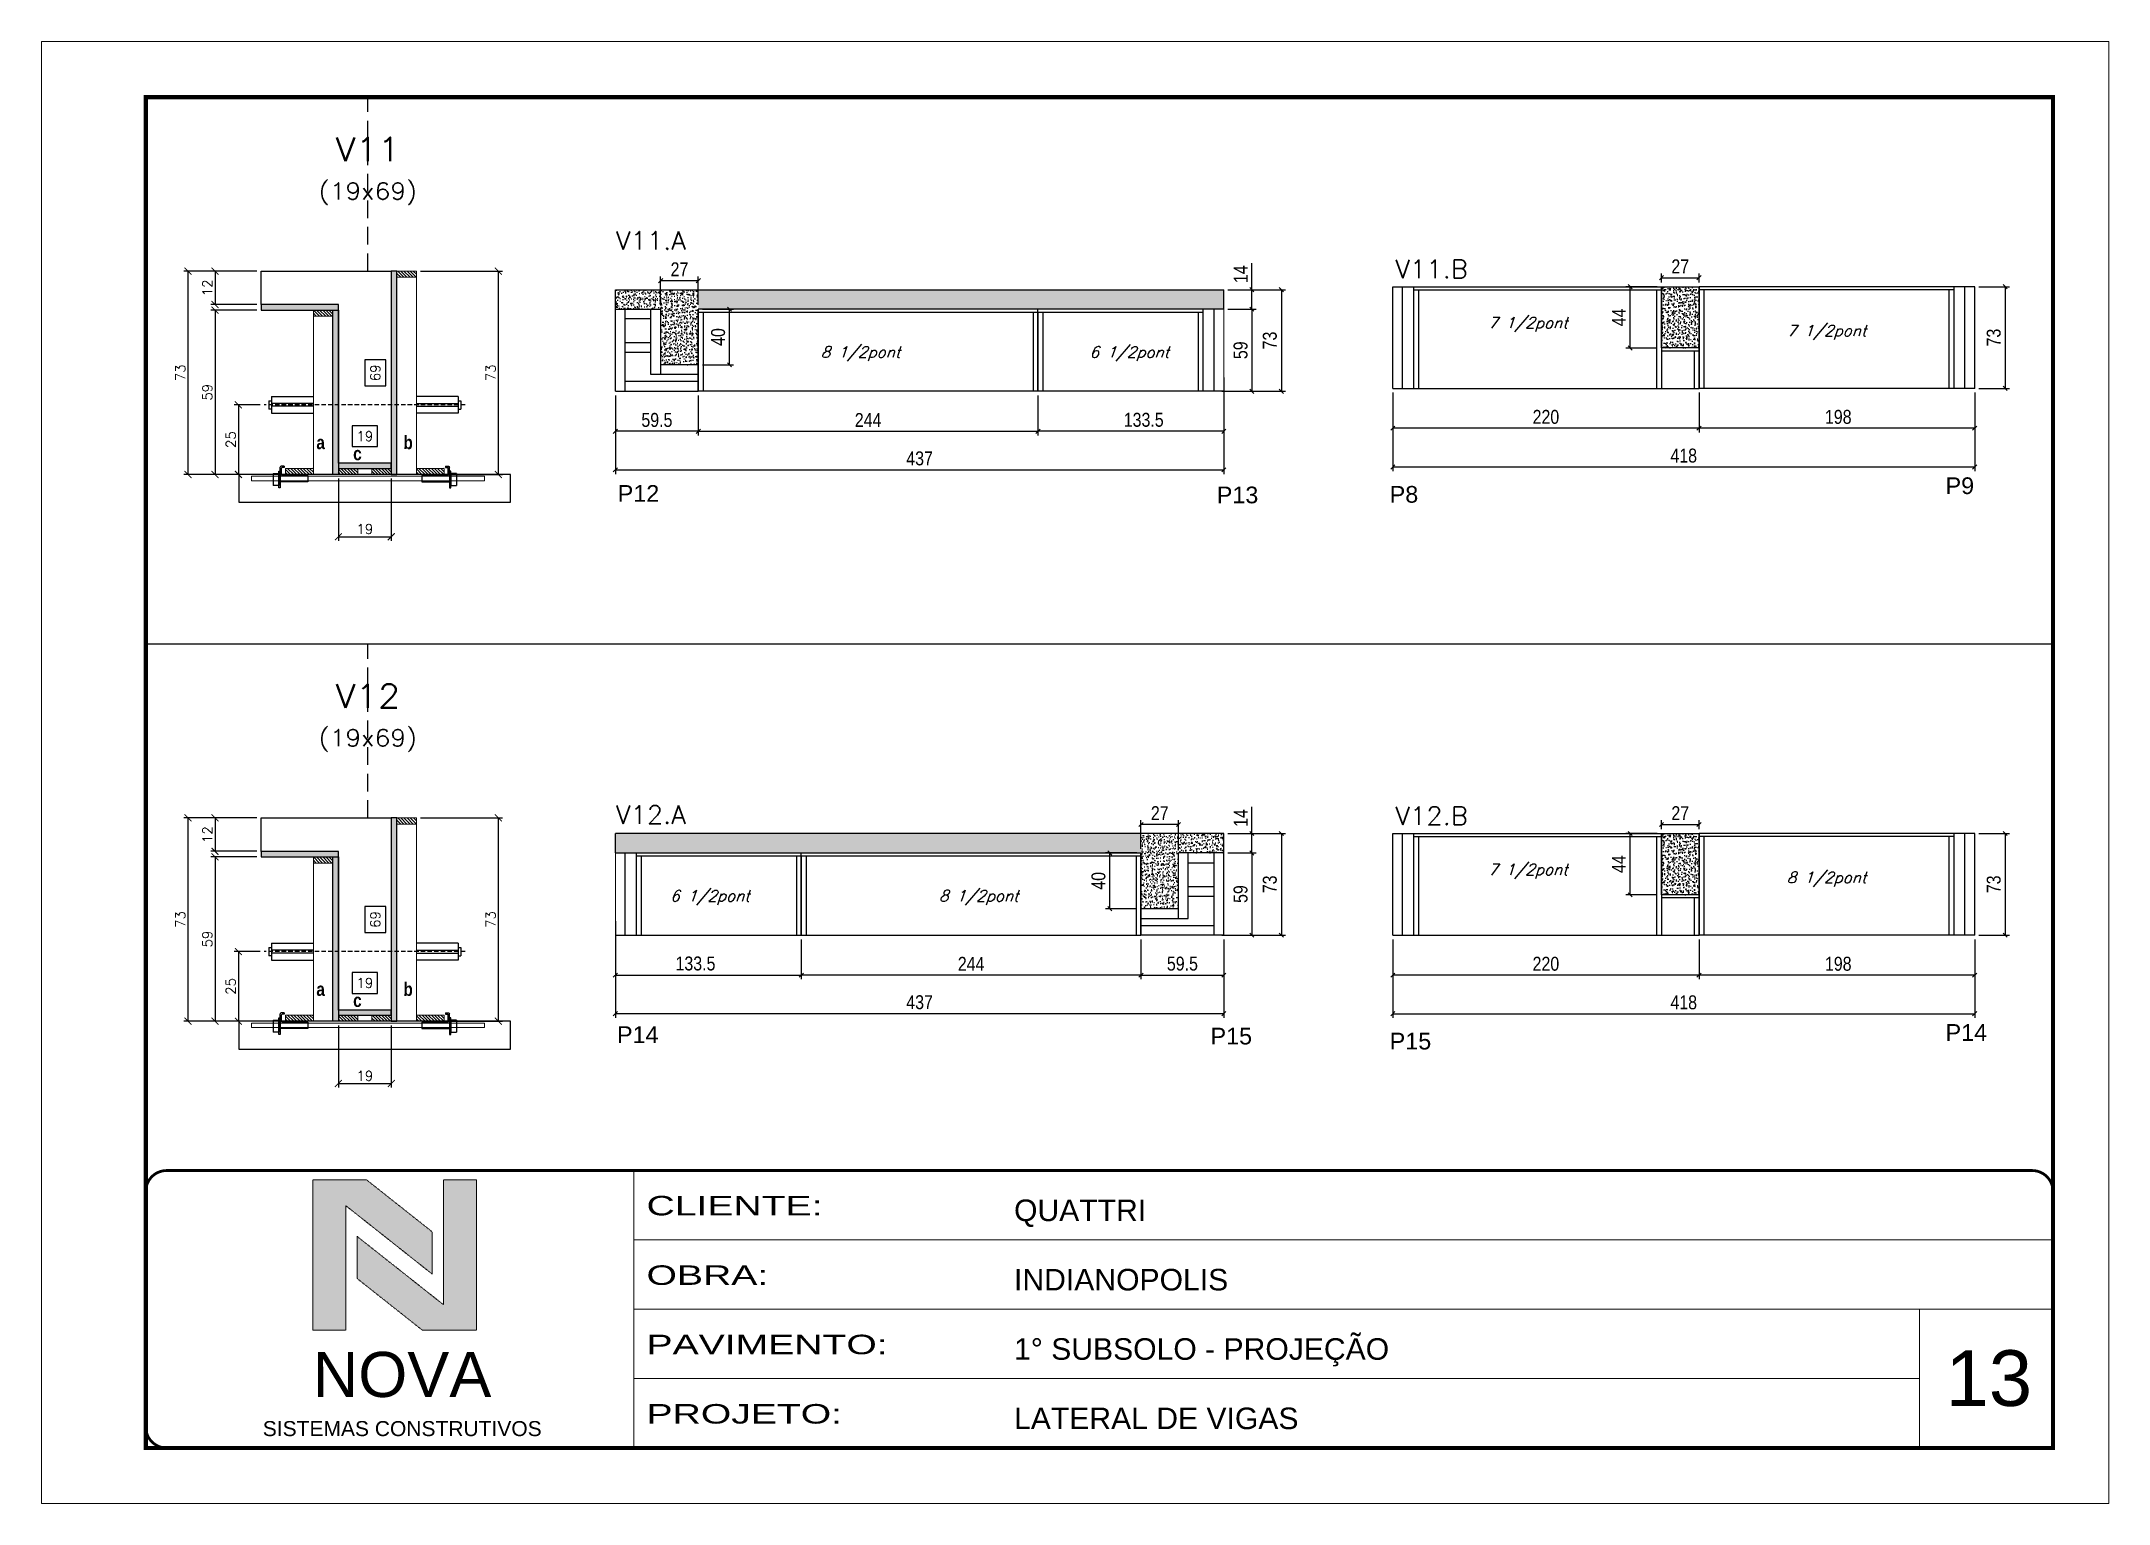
# Model space of a CAD drawing. Header units: millimetres. Extents: x 2921 to 9246, y 316 to 11751.
# Drawn here: x 2921 to 4406, y 6059 to 7109 of the extents above; entities that cross this region are included whole.
import ezdxf
from ezdxf.enums import TextEntityAlignment as Align

# ---------------------------------------------------------------- set-up
doc = ezdxf.new("R2010")
doc.units = ezdxf.units.MM
for name, pattern in [('CONTINUO', [0]), ('DASHED', [0.75, 0.5, -0.25]), ('HIDDEN', [9.525, 6.35, -3.175])]:
    doc.linetypes.add(name, pattern=pattern)
for name, color, linetype in [('1', 3, 'Continuous'), ('5', 5, 'Continuous'), ('8', 8, 'Continuous'), ('barrote', 251, 'Continuous'), ('COTA', 241, 'Continuous'), ('Cota Seção (2x)', 4, 'Continuous'), ('detalhes', 4, 'Continuous'), ('Hachura', 253, 'Continuous'), ('Painéis', 200, 'Continuous'), ('presilha', 1, 'Continuous'), ('SARR_2.2x7', 40, 'Continuous'), ('SARR_3.5x7', 81, 'Continuous'), ('TENSOR', 3, 'Continuous'), ('texto', 7, 'Continuous'), ('Texto de Titulo', 7, 'Continuous'), ('Texto Qtd Sarr', 242, 'Continuous')]:
    doc.layers.add(name, color=color, linetype=linetype)
for name, color, linetype, lineweight in [('CARIMBO', 255, 'Continuous', 9), ('CARIMBO-LEGENDA', 75, 'Continuous', 15), ('CONCRETO', 251, 'Continuous', 25), ('Folhas', 255, 'Continuous', 9), ('Madeira', 126, 'Continuous', 18), ('SARRAFO DE PRESSAO', 251, 'DASHED', 9), ('SCO-___-LAJ', 2, 'Continuous', 0), ('Texto Seção', 7, 'Continuous', 15)]:
    doc.layers.add(name, color=color, linetype=linetype, lineweight=lineweight)
doc.styles.add('arial', font='arial.ttf')
doc.styles.add('COTA TECNICA', font='techl___.ttf', dxfattribs={"height": 10})
doc.styles.add('COTA TECNICA-50', font='techl___.ttf', dxfattribs={"height": 10})
doc.styles.add('REGUA-120', font='ROMANS.shx', dxfattribs={"height": 15})
doc.styles.add('Romans', font='romans.shx')
doc.styles.get("Standard").update_dxf_attribs({"font": 'arial.ttf'})
doc.styles.add('TECNICA', font='techb___.ttf', dxfattribs={"height": 10})
doc.styles.add('Tecnologia', font='')
doc.styles.get('Tecnologia').set_extended_font_data('Forgotten Futurist')
doc.dimstyles.new('COTA PAINEL-50', dxfattribs={"dimtxt": 10, "dimasz": 3, "dimexe": 3, "dimexo": 3, "dimgap": 3, "dimtad": 1, "dimdec": 1, "dimzin": 12, "dimdsep": 46, "dimtxsty": 'COTA TECNICA-50', "dimblk1": 'OBLIQUE', "dimblk2": 'OBLIQUE', "dimsah": 1, "dimcen": 0.9, "dimclrd": 4, "dimclre": 4, "dimclrt": 240, "dimadec": 1, "dimazin": 3, "dimtfac": 1, "dimtdec": 1, "dimtmove": 0, "dimatfit": 3, "dimfxl": 1, "dimtolj": 1, "dimtzin": 12, "dimarcsym": 0})
doc.dimstyles.new('Cota Seção (2x)', dxfattribs={"dimtxt": 7, "dimasz": 5, "dimexe": 3, "dimexo": 3, "dimgap": 2, "dimtad": 3, "dimdec": 1, "dimlfac": 0.5, "dimzin": 12, "dimdsep": 46, "dimtxsty": 'Romans', "dimblk": 'ARCHTICK', "dimcen": 0, "dimclrd": 4, "dimclre": 4, "dimclrt": 1, "dimadec": 1, "dimazin": 3, "dimtfac": 1, "dimtdec": 1, "dimtmove": 0, "dimatfit": 3, "dimldrblk": 'OBLIQUE', "dimfxl": 1, "dimtolj": 1, "dimtzin": 12, "dimarcsym": 0})
doc.dimstyles.new('Cota Seção interna', dxfattribs={"dimtxt": 7, "dimasz": 6, "dimexe": 0.18, "dimexo": 2, "dimgap": -4, "dimtad": 3, "dimdec": 1, "dimlfac": 0.5, "dimzin": 12, "dimdsep": 46, "dimtxsty": 'Romans', "dimblk": 'ARCHTICK', "dimcen": 0.09, "dimse1": 1, "dimse2": 1, "dimsd1": 1, "dimsd2": 1, "dimclrd": 180, "dimclre": 5, "dimclrt": 1, "dimadec": 0, "dimazin": 3, "dimtfac": 1, "dimtdec": 1, "dimtofl": 0, "dimtmove": 0, "dimatfit": 3, "dimldrblk": 'ARCHTICK', "dimfxl": 1, "dimtolj": 1, "dimtzin": 0, "dimarcsym": 0})
doc.dimstyles.new('PAINEL', dxfattribs={"dimtxt": 10, "dimasz": 3, "dimexe": 3, "dimexo": 3, "dimgap": 3, "dimtad": 1, "dimdec": 1, "dimzin": 12, "dimdsep": 46, "dimtxsty": 'COTA TECNICA', "dimblk1": 'OBLIQUE', "dimblk2": 'OBLIQUE', "dimsah": 1, "dimcen": 0.9, "dimclrd": 4, "dimclre": 4, "dimclrt": 240, "dimadec": 1, "dimazin": 3, "dimtfac": 1, "dimtdec": 1, "dimtmove": 0, "dimatfit": 3, "dimfxl": 1, "dimtolj": 1, "dimtzin": 12, "dimarcsym": 0})
pattern_1 = [(315, (26091.1405, -1431.844), (1.12253202, 1.12253202), [])]
pattern_2 = [(315, (26091.1405, -1824.4497), (1.12253202, 1.12253202), [])]

msp = doc.modelspace()

# ---------------------------------------------------------------- texts
at = {"layer": '5', "linetype": 'Continuous'}
for s, p in [('P12', (3335.17, 6778.17)), ('P13', (3765.5, 6777.11)), ('P8', (3889.69, 6777.53)), ('P9', (4288.99, 6783.73)), ('P14', (3334.67, 6389.56)), ('P15', (3761, 6388.51)), ('P14', (4288.99, 6391.12)), ('P15', (3889.69, 6384.93))]:
    msp.add_text(s, height=12, rotation=0.00004, dxfattribs=at).set_placement(p)
at = {"layer": 'CARIMBO', "style": 'arial'}
msp.add_text('13', height=40, dxfattribs=at).set_placement((4288.99, 6128.94))
at = {"layer": 'detalhes', "style": 'TECNICA'}
for s, p in [('a', (3118.69, 6816)), ('b', (3181.23, 6815.99)), ('c', (3145.12, 6808.04)), ('a', (3118.69, 6423.39)), ('b', (3181.23, 6423.38)), ('c', (3145.12, 6415.43))]:
    msp.add_text(s, height=9.6, dxfattribs=at).set_placement(p)
at = {"layer": 'texto', "color": 2, "char_height": 8, "attachment_point": 5, "style": 'Romans'}
for s, insert in [('{\\Q19;\\C256;7 1/2pont}', (3988.93, 6905.45)), ('{\\Q19;\\C256;7 1/2pont}', (4203.48, 6899.75)), ('{\\Q19;\\C256;8 1/2pont}', (3509.54, 6884.41)), ('{\\Q19;\\C256;6 1/2pont}', (3702.65, 6884.38)), ('{\\Q19;\\C256;7 1/2pont}', (3988.93, 6512.84)), ('{\\Q19;\\C256;8 1/2pont}', (4203.48, 6507.15)), ('{\\Q19;\\C256;6 1/2pont}', (3401.39, 6493.92)), ('{\\Q19;\\C256;8 1/2pont}', (3594.49, 6493.95))]:
    msp.add_mtext(s, dxfattribs=dict(at, insert=insert))
at = {"layer": 'Texto Seção', "style": 'REGUA-120', "width": 1.05}
for s, p in [('V11.A', (3333.84, 6959.32)), ('V11.B', (3893.76, 6938.81)), ('V12.A', (3333.84, 6547.02)), ('V12.B', (3893.76, 6546.2))]:
    msp.add_text(s, height=13, dxfattribs=at).set_placement(p)

# ---------------------------------------------------------------- blocks, each defined once
blk = doc.blocks.new('A$C64660E27')
at = {"layer": 'COTA', "true_color": 0x1a1a1a}
h = blk.add_hatch(color=250, dxfattribs=at)
h.dxf.hatch_style = 1
h.paths.add_polyline_path([(185.4, -11.6), (142.4, -11.6), (142.4, -131.6), (168.8, -131.6), (168.8, -32.2), (237.7, -86.7), (237.7, -53)])
at = {"layer": 'COTA'}
h = blk.add_hatch(color=20, dxfattribs=at)
h.dxf.hatch_style = 1
h.paths.add_polyline_path([(273, -11.4), (246.6, -11.4), (246.6, -111.1), (177.7, -56.6), (177.7, -90.2), (230, -131.6), (273, -131.6)])
for p, q in [((142.4, -131.6), (142.4, -11.6)), ((142.4, -11.6), (185.4, -11.6)), ((185.4, -11.6), (237.7, -53)), ((273, -11.4), (246.6, -11.4)), ((246.6, -111.1), (246.6, -11.4)), ((273, -11.4), (273, -131.6)), ((168.8, -32.2), (237.7, -86.7)), ((168.8, -131.6), (168.8, -32.2)), ((246.6, -111.1), (177.7, -56.6)), ((177.7, -90.2), (177.7, -56.6)), ((237.7, -86.7), (237.7, -53)), ((230, -131.6), (177.7, -90.2)), ((142.4, -131.6), (168.8, -131.6)), ((273, -131.6), (230, -131.6))]:
    blk.add_line(p, q)
at = {"layer": 'CARIMBO-LEGENDA', "color": 7, "linetype": 'Continuous', "ltscale": 100, "style": 'arial'}
blk.add_text('NOVA', height=36, dxfattribs=at).set_placement((142.4, -184.8))
at = {"layer": 'CARIMBO-LEGENDA', "color": 7, "linetype": 'Continuous', "style": 'arial'}
blk.add_text('SISTEMAS CONSTRUTIVOS', height=12, dxfattribs=at).set_placement((102.5, -216))
blk = doc.blocks.new('9999999999')
at = {"color": 30, "linetype": 'CONTINUO'}
for p, q in [((98564.6, 34230.2), (98564.6, 34429.4)), ((98564.6, 34379.6), (99584, 34379.6)), ((98564.6, 34329.8), (99488, 34329.8)), ((99584, 34329.8), (99488, 34329.8)), ((99488, 34329.8), (99488, 34230.2)), ((98564.6, 34280), (99488, 34280))]:
    blk.add_line(p, q, dxfattribs=at)
at = {"color": 30, "linetype": 'CONTINUO', "const_width": 2}
blk.add_lwpolyline([(99584, 34230.2), (99584, 34414.4, 0.414214), (99569, 34429.4), (98229, 34429.4, 0.414214), (98214, 34414.4), (98214, 34245.2, 0.414214), (98229, 34230.2), (99584, 34230.2)], format="xyb", dxfattribs=at)
at = {"layer": 'Folhas'}
blk.add_lwpolyline([(98139, 34190.2), (99624, 34190.2), (99624, 35240.2), (98139, 35240.2)], close=True, dxfattribs=at)
at = {"layer": 'Folhas', "color": 30, "const_width": 3}
blk.add_lwpolyline([(98214, 34230.2), (99584, 34230.2), (99584, 35200.2), (98214, 35200.2)], close=True, dxfattribs=at)
at = {"xscale": 0.9, "yscale": 0.9, "zscale": 0.9}
blk.add_blockref('A$C64660E27', (98205.8, 34433.1), dxfattribs=at)
at = {"color": 7, "linetype": 'Continuous', "ltscale": 5, "style": 'arial'}
for s, height, p in [('QUATTRI', 15.48, (98837.7, 34393.1)), ('INDIANOPOLIS', 15.483, (98837.7, 34343.3)), ('1° SUBSOLO - PROJEÇÃO', 15.483, (98837.7, 34293.5)), ('LATERAL DE VIGAS', 15.483, (98837.7, 34243.7))]:
    blk.add_text(s, height=height, dxfattribs=at).set_placement(p)
at = {"layer": 'Folhas', "color": 7, "style": 'Tecnologia', "width": 1.5}
for s, p in [('CLIENTE:', (98573.7, 34397.2)), ('OBRA:', (98573.7, 34347.3)), ('PAVIMENTO:', (98573.7, 34297.5)), ('PROJETO:', (98573.7, 34247.7))]:
    blk.add_text(s, height=14, dxfattribs=at).set_placement(p)
blk = doc.blocks.new('titulo1')
at = {"layer": 'Defpoints', "color": 252, "linetype": 'HIDDEN', "ltscale": 2}
blk.add_line((0, 0), (0, 125), dxfattribs=at)
at = {"layer": 'Defpoints', "style": 'Romans', "oblique": 15}
blk.add_attdef('FOLHA', text='', height=10, dxfattribs=at).set_placement((0, 15.6), align=Align.MIDDLE_CENTER)
at = {"layer": 'Texto Qtd Sarr', "color": 3, "style": 'Romans', "oblique": 15}
for tag, height, p in [('TITULO', 17, (0, 71.4)), ('SEÇÃO', 12, (0, 41.5))]:
    blk.add_attdef(tag, text='', height=height, dxfattribs=at).set_placement(p, align=Align.MIDDLE_CENTER)
blk = doc.blocks.new('_ArchTick')
at = {"color": 0, "linetype": 'ByBlock', "const_width": 0.15}
blk.add_lwpolyline([(-0.5, -0.5), (0.5, 0.5)], dxfattribs=at)
blk = doc.blocks.new('*D760')
at = {"layer": 'COTA', "color": 4, "lineweight": -2, "transparency": 16777216}
for p, q in [((3075.9, 6943.8), (3023.5, 6943.8)), ((3026.5, 6797.8), (3026.5, 6943.8)), ((3097.9, 6797.8), (3023.5, 6797.8))]:
    blk.add_line(p, q, dxfattribs=at)
at = {"layer": 'Defpoints', "color": 0, "transparency": 16777216}
for p in [(3026.5, 6943.8), (3078.9, 6943.8), (3100.9, 6797.8)]:
    blk.add_point(p, dxfattribs=at)
at = {"layer": 'COTA', "color": 4, "lineweight": -2, "transparency": 16777216, "xscale": 5, "yscale": 5, "zscale": 5}
for p, rotation in [((3026.5, 6943.8), 90), ((3026.5, 6797.8), 270)]:
    blk.add_blockref('_ArchTick', p, dxfattribs=dict(at, rotation=rotation))
at = {"layer": 'COTA', "color": 1, "transparency": 16777216, "insert": (3021, 6870.8), "char_height": 7, "attachment_point": 5, "rotation": 90, "style": 'Romans'}
blk.add_mtext('\\A1;73', dxfattribs=at)
blk = doc.blocks.new('_Oblique')
at = {"layer": '1', "color": 0, "lineweight": -2}
blk.add_line((-0.5, -0.5), (0.5, 0.5), dxfattribs=at)
blk = doc.blocks.new('*D761')
at = {"layer": 'COTA', "color": 4, "lineweight": -2, "transparency": 16777216}
for p, q in [((3193.5, 6943.8), (3252.4, 6943.8)), ((3249.4, 6797.8), (3249.4, 6943.8)), ((3209.1, 6797.8), (3252.4, 6797.8))]:
    blk.add_line(p, q, dxfattribs=at)
at = {"layer": 'Defpoints', "color": 0, "transparency": 16777216}
for p in [(3190.5, 6943.8), (3249.4, 6943.8), (3206.1, 6797.8)]:
    blk.add_point(p, dxfattribs=at)
at = {"layer": 'COTA', "color": 4, "lineweight": -2, "transparency": 16777216, "xscale": 5, "yscale": 5, "zscale": 5}
for p, rotation in [((3249.4, 6943.8), 90), ((3249.4, 6797.8), 270)]:
    blk.add_blockref('_ArchTick', p, dxfattribs=dict(at, rotation=rotation))
at = {"layer": 'COTA', "color": 1, "transparency": 16777216, "insert": (3243.9, 6870.8), "char_height": 7, "attachment_point": 5, "rotation": 90, "style": 'Romans'}
blk.add_mtext('\\A1;73', dxfattribs=at)
blk = doc.blocks.new('*D762')
at = {"layer": 'Cota Seção (2x)', "color": 180, "lineweight": -2, "transparency": 16777216}
for p, q in [((3168.5, 6880.1), (3153.5, 6880.1)), ((3153.5, 6880.1), (3153.5, 6861.5)), ((3168.5, 6861.5), (3168.5, 6880.1)), ((3153.5, 6861.5), (3168.5, 6861.5))]:
    blk.add_line(p, q, dxfattribs=at)
at = {"layer": 'Defpoints', "color": 0, "transparency": 16777216}
for p in [(3172.5, 6943.8), (3183.5, 6943.8), (3183.5, 6805.8)]:
    blk.add_point(p, dxfattribs=at)
at = {"layer": 'Cota Seção (2x)', "color": 1, "transparency": 16777216, "insert": (3161, 6870.8), "char_height": 7, "attachment_point": 5, "rotation": 90, "style": 'Romans'}
blk.add_mtext('\\A1;69', dxfattribs=at)
blk = doc.blocks.new('*D763')
at = {"layer": 'COTA', "color": 4, "lineweight": -2, "transparency": 16777216}
for p, q in [((3075.9, 6943.8), (3042.9, 6943.8)), ((3045.9, 6943.8), (3045.9, 6919.8)), ((3075.9, 6919.8), (3042.9, 6919.8))]:
    blk.add_line(p, q, dxfattribs=at)
at = {"layer": 'Defpoints', "color": 0, "transparency": 16777216}
for p in [(3078.9, 6943.8), (3045.9, 6919.8), (3078.9, 6919.8)]:
    blk.add_point(p, dxfattribs=at)
at = {"layer": 'COTA', "color": 4, "lineweight": -2, "transparency": 16777216, "xscale": 5, "yscale": 5, "zscale": 5}
for p, rotation in [((3045.9, 6943.8), 90), ((3045.9, 6919.8), 270)]:
    blk.add_blockref('_ArchTick', p, dxfattribs=dict(at, rotation=rotation))
at = {"layer": 'COTA', "color": 1, "transparency": 16777216, "insert": (3040.4, 6931.8), "char_height": 7, "attachment_point": 5, "rotation": 90, "style": 'Romans'}
blk.add_mtext('\\A1;12', dxfattribs=at)
blk = doc.blocks.new('*D764')
at = {"layer": 'COTA', "color": 4, "lineweight": -2, "transparency": 16777216}
for p, q in [((3075.9, 6915.8), (3042.9, 6915.8)), ((3045.9, 6915.8), (3045.9, 6797.8)), ((3097.9, 6797.8), (3042.9, 6797.8))]:
    blk.add_line(p, q, dxfattribs=at)
at = {"layer": 'Defpoints', "color": 0, "transparency": 16777216}
for p in [(3078.9, 6915.8), (3045.9, 6797.8), (3100.9, 6797.8)]:
    blk.add_point(p, dxfattribs=at)
at = {"layer": 'COTA', "color": 4, "lineweight": -2, "transparency": 16777216, "xscale": 5, "yscale": 5, "zscale": 5}
for p, rotation in [((3045.9, 6915.8), 90), ((3045.9, 6797.8), 270)]:
    blk.add_blockref('_ArchTick', p, dxfattribs=dict(at, rotation=rotation))
at = {"layer": 'COTA', "color": 1, "transparency": 16777216, "insert": (3040.4, 6856.8), "char_height": 7, "attachment_point": 5, "rotation": 90, "style": 'Romans'}
blk.add_mtext('\\A1;59', dxfattribs=at)
blk = doc.blocks.new('PRESILHA METÁLICA 1')
at = {"layer": 'presilha'}
for p, q in [((0, 13), (6, 13)), ((0, 13), (0, 0)), ((6, 0), (0, 0)), ((6, 15.5), (7.5, 15.5)), ((6, -2.5), (6, 15.5)), ((6, 13), (6, 0)), ((7.5, 10.6), (7.5, 19.9)), ((7.5, 15.5), (7.5, -2.5)), ((37.5, 4.1), (7.5, 4.1)), ((12, 21), (8.6, 21)), ((9, 11.6), (9, 18.9)), ((12, 19.5), (9.6, 19.5)), ((37.5, 11), (9.6, 11)), ((12, 21), (12, 19.5)), ((37.5, 11), (37.5, 4.1)), ((7.5, -2.5), (6, -2.5))]:
    blk.add_line(p, q, dxfattribs=at)
for centre, radius, start, end in [((8.6, 19.9), 1.14, 90, 180), ((9.6, 18.9), 0.57, 90, 180), ((9.6, 11.6), 0.57, 180, 270)]:
    blk.add_arc(centre, radius, start, end, dxfattribs=at)
blk = doc.blocks.new('*D765')
at = {"layer": 'COTA', "color": 4, "lineweight": -2, "transparency": 16777216}
for p, q in [((3134.5, 6794.8), (3134.5, 6750.1)), ((3172.5, 6794.8), (3172.5, 6750.1)), ((3134.5, 6753.1), (3172.5, 6753.1))]:
    blk.add_line(p, q, dxfattribs=at)
at = {"layer": 'Defpoints', "color": 0, "transparency": 16777216}
for p in [(3134.5, 6797.8), (3172.5, 6797.8), (3172.5, 6753.1)]:
    blk.add_point(p, dxfattribs=at)
at = {"layer": 'COTA', "color": 4, "lineweight": -2, "transparency": 16777216, "xscale": 5, "yscale": 5, "zscale": 5, "rotation": 180}
blk.add_blockref('_ArchTick', (3134.5, 6753.1), dxfattribs=at)
at = {"layer": 'COTA', "color": 4, "lineweight": -2, "transparency": 16777216, "xscale": 5, "yscale": 5, "zscale": 5}
blk.add_blockref('_ArchTick', (3172.5, 6753.1), dxfattribs=at)
at = {"layer": 'COTA', "color": 1, "transparency": 16777216, "insert": (3153.5, 6758.6), "char_height": 7, "attachment_point": 5, "style": 'Romans'}
blk.add_mtext('\\A1;19', dxfattribs=at)
blk = doc.blocks.new('*D1137')
at = {"layer": 'COTA', "color": 4, "lineweight": -2, "transparency": 16777216}
for p, q in [((3078.2, 6847.8), (3059.7, 6847.8)), ((3062.7, 6847.8), (3062.7, 6797.8)), ((3078.2, 6797.8), (3059.7, 6797.8))]:
    blk.add_line(p, q, dxfattribs=at)
at = {"layer": 'Defpoints', "color": 0, "transparency": 16777216}
for p in [(3081.2, 6847.8), (3062.7, 6797.8), (3081.2, 6797.8)]:
    blk.add_point(p, dxfattribs=at)
at = {"layer": 'COTA', "color": 4, "lineweight": -2, "transparency": 16777216, "xscale": 5, "yscale": 5, "zscale": 5}
for p, rotation in [((3062.7, 6847.8), 90), ((3062.7, 6797.8), 270)]:
    blk.add_blockref('_ArchTick', p, dxfattribs=dict(at, rotation=rotation))
at = {"layer": 'COTA', "color": 1, "transparency": 16777216, "insert": (3057.2, 6822.8), "char_height": 7, "attachment_point": 5, "rotation": 90, "style": 'Romans'}
blk.add_mtext('\\A1;25', dxfattribs=at)
blk = doc.blocks.new('*D735')
at = {"layer": 'Cota Seção (2x)', "color": 180, "lineweight": -2, "transparency": 16777216}
for p, q in [((3162.5, 6832.8), (3144.5, 6832.8)), ((3144.5, 6832.8), (3144.5, 6817.8)), ((3162.5, 6817.8), (3162.5, 6832.8)), ((3144.5, 6817.8), (3162.5, 6817.8))]:
    blk.add_line(p, q, dxfattribs=at)
at = {"layer": 'Defpoints', "color": 0, "transparency": 16777216}
for p in [(3172.5, 6813.8), (3134.5, 6797.8), (3172.5, 6797.8)]:
    blk.add_point(p, dxfattribs=at)
at = {"layer": 'Cota Seção (2x)', "color": 1, "transparency": 16777216, "insert": (3153.5, 6825.3), "char_height": 7, "attachment_point": 5, "style": 'Romans'}
blk.add_mtext('\\A1;19', dxfattribs=at)
blk = doc.blocks.new('*D736')
at = {"layer": 'COTA', "color": 4, "linetype": 'ByBlock', "lineweight": -2, "transparency": 16777216}
for p, q in [((3770.5, 6867.5), (3770.5, 6798.1)), ((3333.5, 6854.5), (3333.5, 6798.1)), ((3333.5, 6801.1), (3770.5, 6801.1))]:
    blk.add_line(p, q, dxfattribs=at)
at = {"layer": 'Defpoints', "color": 0, "linetype": 'ByBlock', "transparency": 16777216}
for p in [(3770.5, 6870.5), (3333.5, 6857.5), (3770.5, 6801.1)]:
    blk.add_point(p, dxfattribs=at)
at = {"layer": 'COTA', "color": 4, "linetype": 'ByBlock', "lineweight": -2, "transparency": 16777216, "xscale": 3, "yscale": 3, "zscale": 3, "rotation": 180}
blk.add_blockref('_Oblique', (3333.5, 6801.1), dxfattribs=at)
at = {"layer": 'COTA', "color": 4, "linetype": 'ByBlock', "lineweight": -2, "transparency": 16777216, "xscale": 3, "yscale": 3, "zscale": 3}
blk.add_blockref('_Oblique', (3770.5, 6801.1), dxfattribs=at)
at = {"layer": 'COTA', "color": 240, "linetype": 'ByBlock', "transparency": 16777216, "insert": (3552, 6809.3), "char_height": 10, "attachment_point": 5, "style": 'COTA TECNICA'}
blk.add_mtext('\\A1;437', dxfattribs=at)
blk = doc.blocks.new('*D737')
at = {"layer": 'COTA', "color": 4, "lineweight": -2, "transparency": 16777216}
for p, q in [((3637, 6854.5), (3637, 6825.8)), ((3770.5, 6854.5), (3770.5, 6825.8)), ((3770.5, 6828.8), (3637, 6828.8))]:
    blk.add_line(p, q, dxfattribs=at)
at = {"layer": 'Defpoints', "color": 0, "transparency": 16777216}
for p in [(3637, 6857.5), (3770.5, 6857.5), (3637, 6828.8)]:
    blk.add_point(p, dxfattribs=at)
at = {"layer": 'COTA', "color": 4, "lineweight": -2, "transparency": 16777216, "xscale": 3, "yscale": 3, "zscale": 3, "rotation": 180}
blk.add_blockref('_Oblique', (3637, 6828.8), dxfattribs=at)
at = {"layer": 'COTA', "color": 4, "lineweight": -2, "transparency": 16777216, "xscale": 3, "yscale": 3, "zscale": 3}
blk.add_blockref('_Oblique', (3770.5, 6828.8), dxfattribs=at)
at = {"layer": 'COTA', "color": 240, "transparency": 16777216, "insert": (3713, 6837), "char_height": 10, "attachment_point": 5, "style": 'COTA TECNICA'}
blk.add_mtext('\\A1;133.5 ', dxfattribs=at)
blk = doc.blocks.new('*D738')
at = {"layer": 'COTA', "color": 4, "lineweight": -2, "transparency": 16777216}
for p, q in [((3333.5, 6854.5), (3333.5, 6825.8)), ((3393, 6854.5), (3393, 6825.8)), ((3393, 6828.8), (3333.5, 6828.8))]:
    blk.add_line(p, q, dxfattribs=at)
at = {"layer": 'Defpoints', "color": 0, "transparency": 16777216}
for p in [(3333.5, 6857.5), (3393, 6857.5), (3333.5, 6828.8)]:
    blk.add_point(p, dxfattribs=at)
at = {"layer": 'COTA', "color": 4, "lineweight": -2, "transparency": 16777216, "xscale": 3, "yscale": 3, "zscale": 3, "rotation": 180}
blk.add_blockref('_Oblique', (3333.5, 6828.8), dxfattribs=at)
at = {"layer": 'COTA', "color": 4, "lineweight": -2, "transparency": 16777216, "xscale": 3, "yscale": 3, "zscale": 3}
blk.add_blockref('_Oblique', (3393, 6828.8), dxfattribs=at)
at = {"layer": 'COTA', "color": 240, "transparency": 16777216, "insert": (3363.3, 6836.9), "char_height": 10, "attachment_point": 5, "style": 'COTA TECNICA'}
blk.add_mtext('\\A1;59.5', dxfattribs=at)
blk = doc.blocks.new('*D1138')
at = {"layer": 'COTA', "color": 4, "lineweight": -2, "transparency": 16777216}
for p, q in [((3366, 6919.5), (3366, 6940)), ((3366, 6937), (3393, 6937)), ((3393, 6919.5), (3393, 6940))]:
    blk.add_line(p, q, dxfattribs=at)
at = {"layer": 'Defpoints', "color": 0, "transparency": 16777216}
for p in [(3393, 6937), (3366, 6916.5), (3393, 6916.5)]:
    blk.add_point(p, dxfattribs=at)
at = {"layer": 'COTA', "color": 4, "lineweight": -2, "transparency": 16777216, "xscale": 3, "yscale": 3, "zscale": 3, "rotation": 180}
blk.add_blockref('_Oblique', (3366, 6937), dxfattribs=at)
at = {"layer": 'COTA', "color": 4, "lineweight": -2, "transparency": 16777216, "xscale": 3, "yscale": 3, "zscale": 3}
blk.add_blockref('_Oblique', (3393, 6937), dxfattribs=at)
at = {"layer": 'COTA', "color": 240, "transparency": 16777216, "insert": (3379.5, 6945.1), "char_height": 10, "attachment_point": 5, "style": 'COTA TECNICA'}
blk.add_mtext('\\A1;27', dxfattribs=at)
blk = doc.blocks.new('*D739')
at = {"layer": 'COTA', "color": 4, "lineweight": -2, "transparency": 16777216}
for p, q in [((3773.5, 6930.5), (3814.9, 6930.5)), ((3811.9, 6930.5), (3811.9, 6857.5)), ((3773.5, 6857.5), (3814.9, 6857.5))]:
    blk.add_line(p, q, dxfattribs=at)
at = {"layer": 'Defpoints', "color": 0, "transparency": 16777216}
for p in [(3770.5, 6930.5), (3770.5, 6857.5), (3811.9, 6857.5)]:
    blk.add_point(p, dxfattribs=at)
at = {"layer": 'COTA', "color": 4, "lineweight": -2, "transparency": 16777216, "xscale": 3, "yscale": 3, "zscale": 3}
for p, rotation in [((3811.9, 6930.5), 90), ((3811.9, 6857.5), 270)]:
    blk.add_blockref('_Oblique', p, dxfattribs=dict(at, rotation=rotation))
at = {"layer": 'COTA', "color": 240, "transparency": 16777216, "insert": (3803.6, 6894), "char_height": 10, "attachment_point": 5, "rotation": 90, "style": 'COTA TECNICA-50'}
blk.add_mtext('\\A1;73', dxfattribs=at)
blk = doc.blocks.new('*D740')
at = {"layer": 'Defpoints', "color": 0, "transparency": 16777216}
for p in [(3770.5, 6930.5), (3790.7, 6930.5), (3770.5, 6916.5)]:
    blk.add_point(p, dxfattribs=at)
at = {"layer": 'Painéis', "color": 4, "lineweight": -2, "transparency": 16777216}
for p, q in [((3790.7, 6930.5), (3790.7, 6949.6)), ((3773.5, 6930.5), (3793.7, 6930.5)), ((3790.7, 6916.5), (3790.7, 6930.5)), ((3773.5, 6916.5), (3793.7, 6916.5))]:
    blk.add_line(p, q, dxfattribs=at)
at = {"layer": 'Painéis', "color": 4, "lineweight": -2, "transparency": 16777216, "xscale": 3, "yscale": 3, "zscale": 3}
for p, rotation in [((3790.7, 6930.5), 90), ((3790.7, 6916.5), 270)]:
    blk.add_blockref('_Oblique', p, dxfattribs=dict(at, rotation=rotation))
at = {"layer": 'Painéis', "color": 240, "lineweight": 5, "transparency": 16777216, "insert": (3782.7, 6941.6), "char_height": 10, "attachment_point": 5, "rotation": 90, "style": 'COTA TECNICA'}
blk.add_mtext('\\A1;14', dxfattribs=at)
blk = doc.blocks.new('*D741')
at = {"layer": 'Defpoints', "color": 0, "transparency": 16777216}
for p in [(3770.5, 6916.5), (3766, 6857.5), (3790.7, 6857.5)]:
    blk.add_point(p, dxfattribs=at)
at = {"layer": 'Painéis', "color": 4, "lineweight": -2, "transparency": 16777216}
for p, q in [((3773.5, 6916.5), (3793.7, 6916.5)), ((3790.7, 6916.5), (3790.7, 6857.5)), ((3769, 6857.5), (3793.7, 6857.5))]:
    blk.add_line(p, q, dxfattribs=at)
at = {"layer": 'Painéis', "color": 4, "lineweight": -2, "transparency": 16777216, "xscale": 3, "yscale": 3, "zscale": 3}
for p, rotation in [((3790.7, 6916.5), 90), ((3790.7, 6857.5), 270)]:
    blk.add_blockref('_Oblique', p, dxfattribs=dict(at, rotation=rotation))
at = {"layer": 'Painéis', "color": 240, "lineweight": 5, "transparency": 16777216, "insert": (3782.6, 6887), "char_height": 10, "attachment_point": 5, "rotation": 90, "style": 'COTA TECNICA'}
blk.add_mtext('\\A1;59', dxfattribs=at)
blk = doc.blocks.new('*D1140')
at = {"layer": 'Defpoints', "color": 0, "transparency": 16777216}
for p in [(3393, 6857.5), (3637, 6857.5), (3637, 6828.8)]:
    blk.add_point(p, dxfattribs=at)
at = {"layer": 'Painéis', "color": 4, "lineweight": -2, "transparency": 16777216}
for p, q in [((3393, 6854.5), (3393, 6825.8)), ((3637, 6854.5), (3637, 6825.8)), ((3393, 6828.8), (3637, 6828.8))]:
    blk.add_line(p, q, dxfattribs=at)
at = {"layer": 'Painéis', "color": 4, "lineweight": -2, "transparency": 16777216, "xscale": 3, "yscale": 3, "zscale": 3, "rotation": 180}
blk.add_blockref('_Oblique', (3393, 6828.8), dxfattribs=at)
at = {"layer": 'Painéis', "color": 4, "lineweight": -2, "transparency": 16777216, "xscale": 3, "yscale": 3, "zscale": 3}
blk.add_blockref('_Oblique', (3637, 6828.8), dxfattribs=at)
at = {"layer": 'Painéis', "color": 240, "lineweight": 5, "transparency": 16777216, "insert": (3515, 6836.9), "char_height": 10, "attachment_point": 5, "style": 'COTA TECNICA'}
blk.add_mtext('\\A1;244', dxfattribs=at)
blk = doc.blocks.new('*D1141')
at = {"layer": 'Defpoints', "color": 0, "transparency": 16777216}
for p in [(3393, 6916.5), (3415.4, 6916.5), (3393, 6876.5)]:
    blk.add_point(p, dxfattribs=at)
at = {"layer": 'Painéis', "color": 4, "lineweight": -2, "transparency": 16777216}
for p, q in [((3396, 6916.5), (3418.4, 6916.5)), ((3415.4, 6876.5), (3415.4, 6916.5)), ((3396, 6876.5), (3418.4, 6876.5))]:
    blk.add_line(p, q, dxfattribs=at)
at = {"layer": 'Painéis', "color": 4, "lineweight": -2, "transparency": 16777216, "xscale": 3, "yscale": 3, "zscale": 3}
for p, rotation in [((3415.4, 6916.5), 90), ((3415.4, 6876.5), 270)]:
    blk.add_blockref('_Oblique', p, dxfattribs=dict(at, rotation=rotation))
at = {"layer": 'Painéis', "color": 240, "lineweight": 5, "transparency": 16777216, "insert": (3407.3, 6896.5), "char_height": 10, "attachment_point": 5, "rotation": 90, "style": 'COTA TECNICA'}
blk.add_mtext('\\A1;40', dxfattribs=at)
blk = doc.blocks.new('*D742')
at = {"layer": 'COTA', "color": 4, "linetype": 'ByBlock', "lineweight": -2, "transparency": 16777216}
for p, q in [((3891.9, 6856.6), (3891.9, 6800.2)), ((4309.9, 6856.6), (4309.9, 6800.2)), ((3891.9, 6803.2), (4309.9, 6803.2))]:
    blk.add_line(p, q, dxfattribs=at)
at = {"layer": 'Defpoints', "color": 0, "linetype": 'ByBlock', "transparency": 16777216}
for p in [(3891.9, 6859.6), (4309.9, 6859.6), (4309.9, 6803.2)]:
    blk.add_point(p, dxfattribs=at)
at = {"layer": 'COTA', "color": 4, "linetype": 'ByBlock', "lineweight": -2, "transparency": 16777216, "xscale": 3, "yscale": 3, "zscale": 3, "rotation": 180}
blk.add_blockref('_Oblique', (3891.9, 6803.2), dxfattribs=at)
at = {"layer": 'COTA', "color": 4, "linetype": 'ByBlock', "lineweight": -2, "transparency": 16777216, "xscale": 3, "yscale": 3, "zscale": 3}
blk.add_blockref('_Oblique', (4309.9, 6803.2), dxfattribs=at)
at = {"layer": 'COTA', "color": 240, "linetype": 'ByBlock', "transparency": 16777216, "insert": (4100.9, 6811.3), "char_height": 10, "attachment_point": 5, "style": 'COTA TECNICA'}
blk.add_mtext('\\A1;418', dxfattribs=at)
blk = doc.blocks.new('*D1143')
at = {"layer": 'COTA', "color": 4, "lineweight": -2, "transparency": 16777216}
for p, q in [((4111.9, 6856.6), (4111.9, 6828)), ((4309.9, 6856.6), (4309.9, 6828)), ((4309.9, 6831), (4111.9, 6831))]:
    blk.add_line(p, q, dxfattribs=at)
at = {"layer": 'Defpoints', "color": 0, "transparency": 16777216}
for p in [(4111.9, 6859.6), (4309.9, 6859.6), (4111.9, 6831)]:
    blk.add_point(p, dxfattribs=at)
at = {"layer": 'COTA', "color": 4, "lineweight": -2, "transparency": 16777216, "xscale": 3, "yscale": 3, "zscale": 3, "rotation": 180}
blk.add_blockref('_Oblique', (4111.9, 6831), dxfattribs=at)
at = {"layer": 'COTA', "color": 4, "lineweight": -2, "transparency": 16777216, "xscale": 3, "yscale": 3, "zscale": 3}
blk.add_blockref('_Oblique', (4309.9, 6831), dxfattribs=at)
at = {"layer": 'COTA', "color": 240, "transparency": 16777216, "insert": (4211.9, 6839.1), "char_height": 10, "attachment_point": 5, "style": 'COTA TECNICA'}
blk.add_mtext('\\A1;198 ', dxfattribs=at)
blk = doc.blocks.new('*D743')
at = {"layer": 'COTA', "color": 4, "lineweight": -2, "transparency": 16777216}
for p, q in [((3891.9, 6856.6), (3891.9, 6828)), ((4111.9, 6856.6), (4111.9, 6828)), ((4111.9, 6831), (3891.9, 6831))]:
    blk.add_line(p, q, dxfattribs=at)
at = {"layer": 'Defpoints', "color": 0, "transparency": 16777216}
for p in [(3891.9, 6859.6), (4111.9, 6859.6), (3891.9, 6831)]:
    blk.add_point(p, dxfattribs=at)
at = {"layer": 'COTA', "color": 4, "lineweight": -2, "transparency": 16777216, "xscale": 3, "yscale": 3, "zscale": 3, "rotation": 180}
blk.add_blockref('_Oblique', (3891.9, 6831), dxfattribs=at)
at = {"layer": 'COTA', "color": 4, "lineweight": -2, "transparency": 16777216, "xscale": 3, "yscale": 3, "zscale": 3}
blk.add_blockref('_Oblique', (4111.9, 6831), dxfattribs=at)
at = {"layer": 'COTA', "color": 240, "transparency": 16777216, "insert": (4001.9, 6839.1), "char_height": 10, "attachment_point": 5, "style": 'COTA TECNICA'}
blk.add_mtext('\\A1;220', dxfattribs=at)
blk = doc.blocks.new('*D1144')
at = {"layer": 'COTA', "color": 4, "lineweight": -2, "transparency": 16777216}
for p, q in [((4081.9, 6932.6), (4059.4, 6932.6)), ((4062.4, 6888.6), (4062.4, 6932.6)), ((4081.9, 6888.6), (4059.4, 6888.6))]:
    blk.add_line(p, q, dxfattribs=at)
at = {"layer": 'Defpoints', "color": 0, "transparency": 16777216}
for p in [(4062.4, 6932.6), (4084.9, 6932.6), (4084.9, 6888.6)]:
    blk.add_point(p, dxfattribs=at)
at = {"layer": 'COTA', "color": 4, "lineweight": -2, "transparency": 16777216, "xscale": 3, "yscale": 3, "zscale": 3}
for p, rotation in [((4062.4, 6932.6), 90), ((4062.4, 6888.6), 270)]:
    blk.add_blockref('_Oblique', p, dxfattribs=dict(at, rotation=rotation))
at = {"layer": 'COTA', "color": 240, "transparency": 16777216, "insert": (4054.3, 6910.6), "char_height": 10, "attachment_point": 5, "rotation": 90, "style": 'COTA TECNICA'}
blk.add_mtext('\\A1;44', dxfattribs=at)
blk = doc.blocks.new('*D1102')
at = {"layer": 'COTA', "color": 4, "lineweight": -2, "transparency": 16777216}
for p, q in [((4084.9, 6935.6), (4084.9, 6942.1)), ((4084.9, 6939.1), (4111.9, 6939.1)), ((4111.9, 6935.6), (4111.9, 6942.1))]:
    blk.add_line(p, q, dxfattribs=at)
at = {"layer": 'Defpoints', "color": 0, "transparency": 16777216}
for p in [(4111.9, 6939.1), (4084.9, 6932.6), (4111.9, 6932.6)]:
    blk.add_point(p, dxfattribs=at)
at = {"layer": 'COTA', "color": 4, "lineweight": -2, "transparency": 16777216, "xscale": 3, "yscale": 3, "zscale": 3, "rotation": 180}
blk.add_blockref('_Oblique', (4084.9, 6939.1), dxfattribs=at)
at = {"layer": 'COTA', "color": 4, "lineweight": -2, "transparency": 16777216, "xscale": 3, "yscale": 3, "zscale": 3}
blk.add_blockref('_Oblique', (4111.9, 6939.1), dxfattribs=at)
at = {"layer": 'COTA', "color": 240, "transparency": 16777216, "insert": (4098.4, 6947.2), "char_height": 10, "attachment_point": 5, "style": 'COTA TECNICA'}
blk.add_mtext('\\A1;27', dxfattribs=at)
blk = doc.blocks.new('*D654')
at = {"layer": 'COTA', "color": 4, "lineweight": -2, "transparency": 16777216}
for p, q in [((4312.9, 6932.6), (4334.8, 6932.6)), ((4331.8, 6932.6), (4331.8, 6859.6)), ((4312.9, 6859.6), (4334.8, 6859.6))]:
    blk.add_line(p, q, dxfattribs=at)
at = {"layer": 'Defpoints', "color": 0, "transparency": 16777216}
for p in [(4309.9, 6932.6), (4309.9, 6859.6), (4331.8, 6859.6)]:
    blk.add_point(p, dxfattribs=at)
at = {"layer": 'COTA', "color": 4, "lineweight": -2, "transparency": 16777216, "xscale": 3, "yscale": 3, "zscale": 3}
for p, rotation in [((4331.8, 6932.6), 90), ((4331.8, 6859.6), 270)]:
    blk.add_blockref('_Oblique', p, dxfattribs=dict(at, rotation=rotation))
at = {"layer": 'COTA', "color": 240, "transparency": 16777216, "insert": (4323.6, 6896.1), "char_height": 10, "attachment_point": 5, "rotation": 90, "style": 'COTA TECNICA-50'}
blk.add_mtext('\\A1;73', dxfattribs=at)
blk = doc.blocks.new('*D655')
at = {"layer": 'COTA', "color": 4, "lineweight": -2, "transparency": 16777216}
for p, q in [((3075.9, 6551.2), (3023.5, 6551.2)), ((3026.5, 6405.2), (3026.5, 6551.2)), ((3097.9, 6405.2), (3023.5, 6405.2))]:
    blk.add_line(p, q, dxfattribs=at)
at = {"layer": 'Defpoints', "color": 0, "transparency": 16777216}
for p in [(3026.5, 6551.2), (3078.9, 6551.2), (3100.9, 6405.2)]:
    blk.add_point(p, dxfattribs=at)
at = {"layer": 'COTA', "color": 4, "lineweight": -2, "transparency": 16777216, "xscale": 5, "yscale": 5, "zscale": 5}
for p, rotation in [((3026.5, 6551.2), 90), ((3026.5, 6405.2), 270)]:
    blk.add_blockref('_ArchTick', p, dxfattribs=dict(at, rotation=rotation))
at = {"layer": 'COTA', "color": 1, "transparency": 16777216, "insert": (3021, 6478.2), "char_height": 7, "attachment_point": 5, "rotation": 90, "style": 'Romans'}
blk.add_mtext('\\A1;73', dxfattribs=at)
blk = doc.blocks.new('*D656')
at = {"layer": 'COTA', "color": 4, "lineweight": -2, "transparency": 16777216}
for p, q in [((3193.5, 6551.2), (3252.4, 6551.2)), ((3249.4, 6405.2), (3249.4, 6551.2)), ((3209.1, 6405.2), (3252.4, 6405.2))]:
    blk.add_line(p, q, dxfattribs=at)
at = {"layer": 'Defpoints', "color": 0, "transparency": 16777216}
for p in [(3190.5, 6551.2), (3249.4, 6551.2), (3206.1, 6405.2)]:
    blk.add_point(p, dxfattribs=at)
at = {"layer": 'COTA', "color": 4, "lineweight": -2, "transparency": 16777216, "xscale": 5, "yscale": 5, "zscale": 5}
for p, rotation in [((3249.4, 6551.2), 90), ((3249.4, 6405.2), 270)]:
    blk.add_blockref('_ArchTick', p, dxfattribs=dict(at, rotation=rotation))
at = {"layer": 'COTA', "color": 1, "transparency": 16777216, "insert": (3243.9, 6478.2), "char_height": 7, "attachment_point": 5, "rotation": 90, "style": 'Romans'}
blk.add_mtext('\\A1;73', dxfattribs=at)
blk = doc.blocks.new('*D657')
at = {"layer": 'Cota Seção (2x)', "color": 180, "lineweight": -2, "transparency": 16777216}
for p, q in [((3168.5, 6487.5), (3153.5, 6487.5)), ((3153.5, 6487.5), (3153.5, 6468.9)), ((3168.5, 6468.9), (3168.5, 6487.5)), ((3153.5, 6468.9), (3168.5, 6468.9))]:
    blk.add_line(p, q, dxfattribs=at)
at = {"layer": 'Defpoints', "color": 0, "transparency": 16777216}
for p in [(3172.5, 6551.2), (3183.5, 6551.2), (3183.5, 6413.2)]:
    blk.add_point(p, dxfattribs=at)
at = {"layer": 'Cota Seção (2x)', "color": 1, "transparency": 16777216, "insert": (3161, 6478.2), "char_height": 7, "attachment_point": 5, "rotation": 90, "style": 'Romans'}
blk.add_mtext('\\A1;69', dxfattribs=at)
blk = doc.blocks.new('*D658')
at = {"layer": 'COTA', "color": 4, "lineweight": -2, "transparency": 16777216}
for p, q in [((3075.9, 6551.2), (3042.9, 6551.2)), ((3045.9, 6551.2), (3045.9, 6527.2)), ((3075.9, 6527.2), (3042.9, 6527.2))]:
    blk.add_line(p, q, dxfattribs=at)
at = {"layer": 'Defpoints', "color": 0, "transparency": 16777216}
for p in [(3078.9, 6551.2), (3045.9, 6527.2), (3078.9, 6527.2)]:
    blk.add_point(p, dxfattribs=at)
at = {"layer": 'COTA', "color": 4, "lineweight": -2, "transparency": 16777216, "xscale": 5, "yscale": 5, "zscale": 5}
for p, rotation in [((3045.9, 6551.2), 90), ((3045.9, 6527.2), 270)]:
    blk.add_blockref('_ArchTick', p, dxfattribs=dict(at, rotation=rotation))
at = {"layer": 'COTA', "color": 1, "transparency": 16777216, "insert": (3040.4, 6539.2), "char_height": 7, "attachment_point": 5, "rotation": 90, "style": 'Romans'}
blk.add_mtext('\\A1;12', dxfattribs=at)
blk = doc.blocks.new('*D659')
at = {"layer": 'COTA', "color": 4, "lineweight": -2, "transparency": 16777216}
for p, q in [((3075.9, 6523.2), (3042.9, 6523.2)), ((3045.9, 6523.2), (3045.9, 6405.2)), ((3097.9, 6405.2), (3042.9, 6405.2))]:
    blk.add_line(p, q, dxfattribs=at)
at = {"layer": 'Defpoints', "color": 0, "transparency": 16777216}
for p in [(3078.9, 6523.2), (3045.9, 6405.2), (3100.9, 6405.2)]:
    blk.add_point(p, dxfattribs=at)
at = {"layer": 'COTA', "color": 4, "lineweight": -2, "transparency": 16777216, "xscale": 5, "yscale": 5, "zscale": 5}
for p, rotation in [((3045.9, 6523.2), 90), ((3045.9, 6405.2), 270)]:
    blk.add_blockref('_ArchTick', p, dxfattribs=dict(at, rotation=rotation))
at = {"layer": 'COTA', "color": 1, "transparency": 16777216, "insert": (3040.4, 6464.2), "char_height": 7, "attachment_point": 5, "rotation": 90, "style": 'Romans'}
blk.add_mtext('\\A1;59', dxfattribs=at)
blk = doc.blocks.new('*D660')
at = {"layer": 'COTA', "color": 4, "lineweight": -2, "transparency": 16777216}
for p, q in [((3134.5, 6402.2), (3134.5, 6357.5)), ((3172.5, 6402.2), (3172.5, 6357.5)), ((3134.5, 6360.5), (3172.5, 6360.5))]:
    blk.add_line(p, q, dxfattribs=at)
at = {"layer": 'Defpoints', "color": 0, "transparency": 16777216}
for p in [(3134.5, 6405.2), (3172.5, 6405.2), (3172.5, 6360.5)]:
    blk.add_point(p, dxfattribs=at)
at = {"layer": 'COTA', "color": 4, "lineweight": -2, "transparency": 16777216, "xscale": 5, "yscale": 5, "zscale": 5, "rotation": 180}
blk.add_blockref('_ArchTick', (3134.5, 6360.5), dxfattribs=at)
at = {"layer": 'COTA', "color": 4, "lineweight": -2, "transparency": 16777216, "xscale": 5, "yscale": 5, "zscale": 5}
blk.add_blockref('_ArchTick', (3172.5, 6360.5), dxfattribs=at)
at = {"layer": 'COTA', "color": 1, "transparency": 16777216, "insert": (3153.5, 6366), "char_height": 7, "attachment_point": 5, "style": 'Romans'}
blk.add_mtext('\\A1;19', dxfattribs=at)
blk = doc.blocks.new('*D1103')
at = {"layer": 'COTA', "color": 4, "lineweight": -2, "transparency": 16777216}
for p, q in [((3078.2, 6455.2), (3059.7, 6455.2)), ((3062.7, 6455.2), (3062.7, 6405.2)), ((3078.2, 6405.2), (3059.7, 6405.2))]:
    blk.add_line(p, q, dxfattribs=at)
at = {"layer": 'Defpoints', "color": 0, "transparency": 16777216}
for p in [(3081.2, 6455.2), (3062.7, 6405.2), (3081.2, 6405.2)]:
    blk.add_point(p, dxfattribs=at)
at = {"layer": 'COTA', "color": 4, "lineweight": -2, "transparency": 16777216, "xscale": 5, "yscale": 5, "zscale": 5}
for p, rotation in [((3062.7, 6455.2), 90), ((3062.7, 6405.2), 270)]:
    blk.add_blockref('_ArchTick', p, dxfattribs=dict(at, rotation=rotation))
at = {"layer": 'COTA', "color": 1, "transparency": 16777216, "insert": (3057.2, 6430.2), "char_height": 7, "attachment_point": 5, "rotation": 90, "style": 'Romans'}
blk.add_mtext('\\A1;25', dxfattribs=at)
blk = doc.blocks.new('*D661')
at = {"layer": 'Cota Seção (2x)', "color": 180, "lineweight": -2, "transparency": 16777216}
for p, q in [((3162.5, 6440.2), (3144.5, 6440.2)), ((3144.5, 6440.2), (3144.5, 6425.2)), ((3162.5, 6425.2), (3162.5, 6440.2)), ((3144.5, 6425.2), (3162.5, 6425.2))]:
    blk.add_line(p, q, dxfattribs=at)
at = {"layer": 'Defpoints', "color": 0, "transparency": 16777216}
for p in [(3172.5, 6421.2), (3134.5, 6405.2), (3172.5, 6405.2)]:
    blk.add_point(p, dxfattribs=at)
at = {"layer": 'Cota Seção (2x)', "color": 1, "transparency": 16777216, "insert": (3153.5, 6432.7), "char_height": 7, "attachment_point": 5, "style": 'Romans'}
blk.add_mtext('\\A1;19', dxfattribs=at)
blk = doc.blocks.new('*D668')
at = {"layer": 'COTA', "color": 4, "linetype": 'ByBlock', "lineweight": -2, "transparency": 16777216}
for p, q in [((3891.9, 6464), (3891.9, 6407.6)), ((4309.9, 6464), (4309.9, 6407.6)), ((3891.9, 6410.6), (4309.9, 6410.6))]:
    blk.add_line(p, q, dxfattribs=at)
at = {"layer": 'Defpoints', "color": 0, "linetype": 'ByBlock', "transparency": 16777216}
for p in [(3891.9, 6467), (4309.9, 6467), (4309.9, 6410.6)]:
    blk.add_point(p, dxfattribs=at)
at = {"layer": 'COTA', "color": 4, "linetype": 'ByBlock', "lineweight": -2, "transparency": 16777216, "xscale": 3, "yscale": 3, "zscale": 3, "rotation": 180}
blk.add_blockref('_Oblique', (3891.9, 6410.6), dxfattribs=at)
at = {"layer": 'COTA', "color": 4, "linetype": 'ByBlock', "lineweight": -2, "transparency": 16777216, "xscale": 3, "yscale": 3, "zscale": 3}
blk.add_blockref('_Oblique', (4309.9, 6410.6), dxfattribs=at)
at = {"layer": 'COTA', "color": 240, "linetype": 'ByBlock', "transparency": 16777216, "insert": (4100.9, 6418.7), "char_height": 10, "attachment_point": 5, "style": 'COTA TECNICA'}
blk.add_mtext('\\A1;418', dxfattribs=at)
blk = doc.blocks.new('*D1109')
at = {"layer": 'COTA', "color": 4, "lineweight": -2, "transparency": 16777216}
for p, q in [((4111.9, 6464), (4111.9, 6435.3)), ((4309.9, 6464), (4309.9, 6435.3)), ((4309.9, 6438.3), (4111.9, 6438.3))]:
    blk.add_line(p, q, dxfattribs=at)
at = {"layer": 'Defpoints', "color": 0, "transparency": 16777216}
for p in [(4111.9, 6467), (4309.9, 6467), (4111.9, 6438.3)]:
    blk.add_point(p, dxfattribs=at)
at = {"layer": 'COTA', "color": 4, "lineweight": -2, "transparency": 16777216, "xscale": 3, "yscale": 3, "zscale": 3, "rotation": 180}
blk.add_blockref('_Oblique', (4111.9, 6438.3), dxfattribs=at)
at = {"layer": 'COTA', "color": 4, "lineweight": -2, "transparency": 16777216, "xscale": 3, "yscale": 3, "zscale": 3}
blk.add_blockref('_Oblique', (4309.9, 6438.3), dxfattribs=at)
at = {"layer": 'COTA', "color": 240, "transparency": 16777216, "insert": (4211.9, 6446.4), "char_height": 10, "attachment_point": 5, "style": 'COTA TECNICA'}
blk.add_mtext('\\A1;198 ', dxfattribs=at)
blk = doc.blocks.new('*D669')
at = {"layer": 'COTA', "color": 4, "lineweight": -2, "transparency": 16777216}
for p, q in [((3891.9, 6464), (3891.9, 6435.3)), ((4111.9, 6464), (4111.9, 6435.3)), ((4111.9, 6438.3), (3891.9, 6438.3))]:
    blk.add_line(p, q, dxfattribs=at)
at = {"layer": 'Defpoints', "color": 0, "transparency": 16777216}
for p in [(3891.9, 6467), (4111.9, 6467), (3891.9, 6438.3)]:
    blk.add_point(p, dxfattribs=at)
at = {"layer": 'COTA', "color": 4, "lineweight": -2, "transparency": 16777216, "xscale": 3, "yscale": 3, "zscale": 3, "rotation": 180}
blk.add_blockref('_Oblique', (3891.9, 6438.3), dxfattribs=at)
at = {"layer": 'COTA', "color": 4, "lineweight": -2, "transparency": 16777216, "xscale": 3, "yscale": 3, "zscale": 3}
blk.add_blockref('_Oblique', (4111.9, 6438.3), dxfattribs=at)
at = {"layer": 'COTA', "color": 240, "transparency": 16777216, "insert": (4001.9, 6446.4), "char_height": 10, "attachment_point": 5, "style": 'COTA TECNICA'}
blk.add_mtext('\\A1;220', dxfattribs=at)
blk = doc.blocks.new('*D1110')
at = {"layer": 'COTA', "color": 4, "lineweight": -2, "transparency": 16777216}
for p, q in [((4081.9, 6540), (4059.4, 6540)), ((4062.4, 6496), (4062.4, 6540)), ((4081.9, 6496), (4059.4, 6496))]:
    blk.add_line(p, q, dxfattribs=at)
at = {"layer": 'Defpoints', "color": 0, "transparency": 16777216}
for p in [(4062.4, 6540), (4084.9, 6540), (4084.9, 6496)]:
    blk.add_point(p, dxfattribs=at)
at = {"layer": 'COTA', "color": 4, "lineweight": -2, "transparency": 16777216, "xscale": 3, "yscale": 3, "zscale": 3}
for p, rotation in [((4062.4, 6540), 90), ((4062.4, 6496), 270)]:
    blk.add_blockref('_Oblique', p, dxfattribs=dict(at, rotation=rotation))
at = {"layer": 'COTA', "color": 240, "transparency": 16777216, "insert": (4054.3, 6518), "char_height": 10, "attachment_point": 5, "rotation": 90, "style": 'COTA TECNICA'}
blk.add_mtext('\\A1;44', dxfattribs=at)
blk = doc.blocks.new('*D1111')
at = {"layer": 'COTA', "color": 4, "lineweight": -2, "transparency": 16777216}
for p, q in [((4084.9, 6543), (4084.9, 6549.5)), ((4111.9, 6543), (4111.9, 6549.5)), ((4084.9, 6546.5), (4111.9, 6546.5))]:
    blk.add_line(p, q, dxfattribs=at)
at = {"layer": 'Defpoints', "color": 0, "transparency": 16777216}
for p in [(4084.9, 6540), (4111.9, 6546.5), (4111.9, 6540)]:
    blk.add_point(p, dxfattribs=at)
at = {"layer": 'COTA', "color": 4, "lineweight": -2, "transparency": 16777216, "xscale": 3, "yscale": 3, "zscale": 3, "rotation": 180}
blk.add_blockref('_Oblique', (4084.9, 6546.5), dxfattribs=at)
at = {"layer": 'COTA', "color": 4, "lineweight": -2, "transparency": 16777216, "xscale": 3, "yscale": 3, "zscale": 3}
blk.add_blockref('_Oblique', (4111.9, 6546.5), dxfattribs=at)
at = {"layer": 'COTA', "color": 240, "transparency": 16777216, "insert": (4098.4, 6554.6), "char_height": 10, "attachment_point": 5, "style": 'COTA TECNICA'}
blk.add_mtext('\\A1;27', dxfattribs=at)
blk = doc.blocks.new('*D670')
at = {"layer": 'COTA', "color": 4, "lineweight": -2, "transparency": 16777216}
for p, q in [((4312.9, 6540), (4334.8, 6540)), ((4331.8, 6540), (4331.8, 6467)), ((4312.9, 6467), (4334.8, 6467))]:
    blk.add_line(p, q, dxfattribs=at)
at = {"layer": 'Defpoints', "color": 0, "transparency": 16777216}
for p in [(4309.9, 6540), (4309.9, 6467), (4331.8, 6467)]:
    blk.add_point(p, dxfattribs=at)
at = {"layer": 'COTA', "color": 4, "lineweight": -2, "transparency": 16777216, "xscale": 3, "yscale": 3, "zscale": 3}
for p, rotation in [((4331.8, 6540), 90), ((4331.8, 6467), 270)]:
    blk.add_blockref('_Oblique', p, dxfattribs=dict(at, rotation=rotation))
at = {"layer": 'COTA', "color": 240, "transparency": 16777216, "insert": (4323.6, 6503.5), "char_height": 10, "attachment_point": 5, "rotation": 90, "style": 'COTA TECNICA-50'}
blk.add_mtext('\\A1;73', dxfattribs=at)
blk = doc.blocks.new('*D1261')
at = {"layer": 'COTA', "color": 4, "linetype": 'ByBlock', "lineweight": -2, "transparency": 16777216}
for p, q in [((3333.5, 6477), (3333.5, 6407.6)), ((3770.5, 6464), (3770.5, 6407.6)), ((3770.5, 6410.6), (3333.5, 6410.6))]:
    blk.add_line(p, q, dxfattribs=at)
at = {"layer": 'Defpoints', "color": 0, "linetype": 'ByBlock', "transparency": 16777216}
for p in [(3333.5, 6480), (3770.5, 6467), (3333.5, 6410.6)]:
    blk.add_point(p, dxfattribs=at)
at = {"layer": 'COTA', "color": 4, "linetype": 'ByBlock', "lineweight": -2, "transparency": 16777216, "xscale": 3, "yscale": 3, "zscale": 3, "rotation": 180}
blk.add_blockref('_Oblique', (3333.5, 6410.6), dxfattribs=at)
at = {"layer": 'COTA', "color": 4, "linetype": 'ByBlock', "lineweight": -2, "transparency": 16777216, "xscale": 3, "yscale": 3, "zscale": 3}
blk.add_blockref('_Oblique', (3770.5, 6410.6), dxfattribs=at)
at = {"layer": 'COTA', "color": 240, "linetype": 'ByBlock', "transparency": 16777216, "insert": (3552, 6418.8), "char_height": 10, "attachment_point": 5, "style": 'COTA TECNICA'}
blk.add_mtext('\\A1;437', dxfattribs=at)
blk = doc.blocks.new('*D1262')
at = {"layer": 'COTA', "color": 4, "lineweight": -2, "transparency": 16777216}
for p, q in [((3333.5, 6464), (3333.5, 6435.3)), ((3467, 6464), (3467, 6435.3)), ((3333.5, 6438.3), (3467, 6438.3))]:
    blk.add_line(p, q, dxfattribs=at)
at = {"layer": 'Defpoints', "color": 0, "transparency": 16777216}
for p in [(3333.5, 6467), (3467, 6467), (3467, 6438.3)]:
    blk.add_point(p, dxfattribs=at)
at = {"layer": 'COTA', "color": 4, "lineweight": -2, "transparency": 16777216, "xscale": 3, "yscale": 3, "zscale": 3, "rotation": 180}
blk.add_blockref('_Oblique', (3333.5, 6438.3), dxfattribs=at)
at = {"layer": 'COTA', "color": 4, "lineweight": -2, "transparency": 16777216, "xscale": 3, "yscale": 3, "zscale": 3}
blk.add_blockref('_Oblique', (3467, 6438.3), dxfattribs=at)
at = {"layer": 'COTA', "color": 240, "transparency": 16777216, "insert": (3391, 6446.6), "char_height": 10, "attachment_point": 5, "style": 'COTA TECNICA'}
blk.add_mtext('\\A1;133.5 ', dxfattribs=at)
blk = doc.blocks.new('*D1263')
at = {"layer": 'COTA', "color": 4, "lineweight": -2, "transparency": 16777216}
for p, q in [((3711, 6464), (3711, 6435.3)), ((3770.5, 6464), (3770.5, 6435.3)), ((3711, 6438.3), (3770.5, 6438.3))]:
    blk.add_line(p, q, dxfattribs=at)
at = {"layer": 'Defpoints', "color": 0, "transparency": 16777216}
for p in [(3711, 6467), (3770.5, 6467), (3770.5, 6438.3)]:
    blk.add_point(p, dxfattribs=at)
at = {"layer": 'COTA', "color": 4, "lineweight": -2, "transparency": 16777216, "xscale": 3, "yscale": 3, "zscale": 3, "rotation": 180}
blk.add_blockref('_Oblique', (3711, 6438.3), dxfattribs=at)
at = {"layer": 'COTA', "color": 4, "lineweight": -2, "transparency": 16777216, "xscale": 3, "yscale": 3, "zscale": 3}
blk.add_blockref('_Oblique', (3770.5, 6438.3), dxfattribs=at)
at = {"layer": 'COTA', "color": 240, "transparency": 16777216, "insert": (3740.8, 6446.5), "char_height": 10, "attachment_point": 5, "style": 'COTA TECNICA'}
blk.add_mtext('\\A1;59.5', dxfattribs=at)
blk = doc.blocks.new('*D1265')
at = {"layer": 'COTA', "color": 4, "lineweight": -2, "transparency": 16777216}
for p, q in [((3711, 6529), (3711, 6549.5)), ((3738, 6529), (3738, 6549.5)), ((3738, 6546.5), (3711, 6546.5))]:
    blk.add_line(p, q, dxfattribs=at)
at = {"layer": 'Defpoints', "color": 0, "transparency": 16777216}
for p in [(3711, 6546.5), (3711, 6526), (3738, 6526)]:
    blk.add_point(p, dxfattribs=at)
at = {"layer": 'COTA', "color": 4, "lineweight": -2, "transparency": 16777216, "xscale": 3, "yscale": 3, "zscale": 3, "rotation": 180}
blk.add_blockref('_Oblique', (3711, 6546.5), dxfattribs=at)
at = {"layer": 'COTA', "color": 4, "lineweight": -2, "transparency": 16777216, "xscale": 3, "yscale": 3, "zscale": 3}
blk.add_blockref('_Oblique', (3738, 6546.5), dxfattribs=at)
at = {"layer": 'COTA', "color": 240, "transparency": 16777216, "insert": (3724.5, 6554.6), "char_height": 10, "attachment_point": 5, "style": 'COTA TECNICA'}
blk.add_mtext('\\A1;27', dxfattribs=at)
blk = doc.blocks.new('*D1266')
at = {"layer": 'Defpoints', "color": 0, "transparency": 16777216}
for p in [(3467, 6467), (3711, 6467), (3467, 6438.3)]:
    blk.add_point(p, dxfattribs=at)
at = {"layer": 'Painéis', "color": 4, "lineweight": -2, "transparency": 16777216}
for p, q in [((3467, 6464), (3467, 6435.3)), ((3711, 6464), (3711, 6435.3)), ((3711, 6438.3), (3467, 6438.3))]:
    blk.add_line(p, q, dxfattribs=at)
at = {"layer": 'Painéis', "color": 4, "lineweight": -2, "transparency": 16777216, "xscale": 3, "yscale": 3, "zscale": 3, "rotation": 180}
blk.add_blockref('_Oblique', (3467, 6438.3), dxfattribs=at)
at = {"layer": 'Painéis', "color": 4, "lineweight": -2, "transparency": 16777216, "xscale": 3, "yscale": 3, "zscale": 3}
blk.add_blockref('_Oblique', (3711, 6438.3), dxfattribs=at)
at = {"layer": 'Painéis', "color": 240, "lineweight": 5, "transparency": 16777216, "insert": (3589, 6446.4), "char_height": 10, "attachment_point": 5, "style": 'COTA TECNICA'}
blk.add_mtext('\\A1;244', dxfattribs=at)
blk = doc.blocks.new('*D1267')
at = {"layer": 'Defpoints', "color": 0, "transparency": 16777216}
for p in [(3688.6, 6526), (3711, 6526), (3711, 6486)]:
    blk.add_point(p, dxfattribs=at)
at = {"layer": 'Painéis', "color": 4, "lineweight": -2, "transparency": 16777216}
for p, q in [((3708, 6526), (3685.6, 6526)), ((3688.6, 6486), (3688.6, 6526)), ((3708, 6486), (3685.6, 6486))]:
    blk.add_line(p, q, dxfattribs=at)
at = {"layer": 'Painéis', "color": 4, "lineweight": -2, "transparency": 16777216, "xscale": 3, "yscale": 3, "zscale": 3}
for p, rotation in [((3688.6, 6526), 90), ((3688.6, 6486), 270)]:
    blk.add_blockref('_Oblique', p, dxfattribs=dict(at, rotation=rotation))
at = {"layer": 'Painéis', "color": 240, "lineweight": 5, "transparency": 16777216, "insert": (3680.5, 6506), "char_height": 10, "attachment_point": 5, "rotation": 90, "style": 'COTA TECNICA'}
blk.add_mtext('\\A1;40', dxfattribs=at)
blk = doc.blocks.new('*D1268')
at = {"layer": 'COTA', "color": 4, "lineweight": -2, "transparency": 16777216}
for p, q in [((3773.5, 6540), (3814.9, 6540)), ((3811.9, 6540), (3811.9, 6467)), ((3773.5, 6467), (3814.9, 6467))]:
    blk.add_line(p, q, dxfattribs=at)
at = {"layer": 'Defpoints', "color": 0, "transparency": 16777216}
for p in [(3770.5, 6540), (3770.5, 6467), (3811.9, 6467)]:
    blk.add_point(p, dxfattribs=at)
at = {"layer": 'COTA', "color": 4, "lineweight": -2, "transparency": 16777216, "xscale": 3, "yscale": 3, "zscale": 3}
for p, rotation in [((3811.9, 6540), 90), ((3811.9, 6467), 270)]:
    blk.add_blockref('_Oblique', p, dxfattribs=dict(at, rotation=rotation))
at = {"layer": 'COTA', "color": 240, "transparency": 16777216, "insert": (3803.6, 6503.5), "char_height": 10, "attachment_point": 5, "rotation": 90, "style": 'COTA TECNICA-50'}
blk.add_mtext('\\A1;73', dxfattribs=at)
blk = doc.blocks.new('*D1269')
at = {"layer": 'Defpoints', "color": 0, "transparency": 16777216}
for p in [(3770.5, 6540), (3790.7, 6540), (3770.5, 6526)]:
    blk.add_point(p, dxfattribs=at)
at = {"layer": 'Painéis', "color": 4, "lineweight": -2, "transparency": 16777216}
for p, q in [((3790.7, 6540), (3790.7, 6559.2)), ((3773.5, 6540), (3793.7, 6540)), ((3790.7, 6526), (3790.7, 6540)), ((3773.5, 6526), (3793.7, 6526))]:
    blk.add_line(p, q, dxfattribs=at)
at = {"layer": 'Painéis', "color": 4, "lineweight": -2, "transparency": 16777216, "xscale": 3, "yscale": 3, "zscale": 3}
for p, rotation in [((3790.7, 6540), 90), ((3790.7, 6526), 270)]:
    blk.add_blockref('_Oblique', p, dxfattribs=dict(at, rotation=rotation))
at = {"layer": 'Painéis', "color": 240, "lineweight": 5, "transparency": 16777216, "insert": (3782.7, 6551.1), "char_height": 10, "attachment_point": 5, "rotation": 90, "style": 'COTA TECNICA'}
blk.add_mtext('\\A1;14', dxfattribs=at)
blk = doc.blocks.new('*D1270')
at = {"layer": 'Defpoints', "color": 0, "transparency": 16777216}
for p in [(3770.5, 6526), (3766, 6467), (3790.7, 6467)]:
    blk.add_point(p, dxfattribs=at)
at = {"layer": 'Painéis', "color": 4, "lineweight": -2, "transparency": 16777216}
for p, q in [((3773.5, 6526), (3793.7, 6526)), ((3790.7, 6526), (3790.7, 6467)), ((3769, 6467), (3793.7, 6467))]:
    blk.add_line(p, q, dxfattribs=at)
at = {"layer": 'Painéis', "color": 4, "lineweight": -2, "transparency": 16777216, "xscale": 3, "yscale": 3, "zscale": 3}
for p, rotation in [((3790.7, 6526), 90), ((3790.7, 6467), 270)]:
    blk.add_blockref('_Oblique', p, dxfattribs=dict(at, rotation=rotation))
at = {"layer": 'Painéis', "color": 240, "lineweight": 5, "transparency": 16777216, "insert": (3782.6, 6496.5), "char_height": 10, "attachment_point": 5, "rotation": 90, "style": 'COTA TECNICA'}
blk.add_mtext('\\A1;59', dxfattribs=at)

# ---------------------------------------------------------------- dimensions: what is measured, and where the dimension line sits
at = {"layer": 'COTA'}
for base, p1, p2, dimstyle, picture, middle in [((3393.02, 6936.99), (3366.02, 6916.5), (3393.02, 6916.5), 'PAINEL', '*D1138', (3379.52, 6945.06)), ((4111.9, 6939.13), (4084.9, 6932.64), (4111.9, 6932.64), 'PAINEL', '*D1102', (4098.4, 6947.21)), ((3333.52, 6828.8), (3393.02, 6857.5), (3333.52, 6857.5), 'PAINEL', '*D738', (3363.27, 6836.94)), ((3891.9, 6830.95), (4111.9, 6859.64), (3891.9, 6859.64), 'PAINEL', '*D743', (4001.9, 6839.05)), ((3172.52, 6753.07), (3134.52, 6797.8), (3172.52, 6797.8), 'Cota Seção (2x)', '*D765', (3153.52, 6758.57)), ((4111.9, 6546.53), (4084.9, 6540.04), (4111.9, 6540.04), 'PAINEL', '*D1111', (4098.4, 6554.6)), ((3891.9, 6438.34), (4111.9, 6467.04), (3891.9, 6467.04), 'PAINEL', '*D669', (4001.9, 6446.45)), ((3172.52, 6360.47), (3134.52, 6405.19), (3172.52, 6405.19), 'Cota Seção (2x)', '*D660', (3153.52, 6365.97))]:
    dim = msp.add_linear_dim(base=base, p1=p1, p2=p2, dimstyle=dimstyle, dxfattribs=at)
    dim.commit()
    dim.dimension.update_dxf_attribs({"geometry": picture, "text_midpoint": middle})
for base, p1, p2, angle, dimstyle, picture, middle in [((3026.54, 6943.8), (3100.92, 6797.8), (3078.92, 6943.8), 90, 'Cota Seção (2x)', '*D760', (3021.04, 6870.8)), ((3045.86, 6919.8), (3078.92, 6943.8), (3078.92, 6919.8), 90, 'Cota Seção (2x)', '*D763', (3040.36, 6931.8)), ((3249.39, 6943.8), (3206.12, 6797.8), (3190.52, 6943.8), 90, 'Cota Seção (2x)', '*D761', (3243.89, 6870.8)), ((3811.86, 6857.5), (3770.52, 6930.5), (3770.52, 6857.5), 90, 'COTA PAINEL-50', '*D739', (3803.64, 6894)), ((4062.4, 6932.64), (4084.9, 6888.64), (4084.9, 6932.64), 90, 'PAINEL', '*D1144', (4054.33, 6910.64)), ((4331.79, 6859.64), (4309.9, 6932.64), (4309.9, 6859.64), 90, 'COTA PAINEL-50', '*D654', (4323.57, 6896.14)), ((3045.86, 6797.8), (3078.92, 6915.8), (3100.92, 6797.8), 90, 'Cota Seção (2x)', '*D764', (3040.36, 6856.8)), ((3062.66, 6797.8), (3081.22, 6847.77), (3081.22, 6797.8), 90, 'Cota Seção (2x)', '*D1137', (3057.16, 6822.78)), ((3026.54, 6551.19), (3100.92, 6405.19), (3078.92, 6551.19), 90, 'Cota Seção (2x)', '*D655', (3021.04, 6478.19)), ((3045.86, 6527.19), (3078.92, 6551.19), (3078.92, 6527.19), 90, 'Cota Seção (2x)', '*D658', (3040.36, 6539.19)), ((3249.39, 6551.19), (3206.12, 6405.19), (3190.52, 6551.19), 90, 'Cota Seção (2x)', '*D656', (3243.89, 6478.19)), ((3711.02, 6546.53), (3738.02, 6526.04), (3711.02, 6526.04), 180, 'PAINEL', '*D1265', (3724.52, 6554.6)), ((3811.86, 6467.04), (3770.52, 6540.04), (3770.52, 6467.04), 90, 'COTA PAINEL-50', '*D1268', (3803.64, 6503.54)), ((4062.4, 6540.04), (4084.9, 6496.04), (4084.9, 6540.04), 90, 'PAINEL', '*D1110', (4054.33, 6518.04)), ((4331.79, 6467.04), (4309.9, 6540.04), (4309.9, 6467.04), 90, 'COTA PAINEL-50', '*D670', (4323.57, 6503.54)), ((3045.86, 6405.19), (3078.92, 6523.19), (3100.92, 6405.19), 90, 'Cota Seção (2x)', '*D659', (3040.36, 6464.19)), ((3770.52, 6438.34), (3711.02, 6467.04), (3770.52, 6467.04), 180, 'PAINEL', '*D1263', (3740.77, 6446.48)), ((3062.66, 6405.19), (3081.22, 6455.16), (3081.22, 6405.19), 90, 'Cota Seção (2x)', '*D1103', (3057.16, 6430.18))]:
    dim = msp.add_linear_dim(base=base, p1=p1, p2=p2, angle=angle, dimstyle=dimstyle, dxfattribs=at)
    dim.commit()
    dim.dimension.update_dxf_attribs({"geometry": picture, "text_midpoint": middle})
at = {"layer": 'COTA', "linetype": 'ByBlock'}
for base, p1, p2, picture, middle in [((3770.52, 6801.08), (3333.52, 6857.5), (3770.52, 6870.5), '*D736', (3552.02, 6809.3)), ((4309.9, 6803.22), (3891.9, 6859.64), (4309.9, 6859.64), '*D742', (4100.9, 6811.32)), ((4309.9, 6410.62), (3891.9, 6467.04), (4309.9, 6467.04), '*D668', (4100.9, 6418.71))]:
    dim = msp.add_linear_dim(base=base, p1=p1, p2=p2, angle=180, dimstyle='PAINEL', dxfattribs=at)
    dim.commit()
    dim.dimension.update_dxf_attribs({"geometry": picture, "text_midpoint": middle})
at = {"layer": 'COTA'}
for base, p1, p2, picture, middle in [((3637.02, 6828.8), (3770.52, 6857.5), (3637.02, 6857.5), '*D737', (3713.02, 6828.8)), ((4111.9, 6830.95), (4309.9, 6859.64), (4111.9, 6859.64), '*D1143', (4211.9, 6830.95)), ((4111.9, 6438.34), (4309.9, 6467.04), (4111.9, 6467.04), '*D1109', (4211.9, 6438.34))]:
    dim = msp.add_linear_dim(base=base, p1=p1, p2=p2, angle=180, text='<> ', dimstyle='PAINEL', dxfattribs=at)
    dim.commit()
    dim.dimension.update_dxf_attribs({"geometry": picture, "text_midpoint": middle, "dimtype": 160})
at = {"layer": 'COTA', "linetype": 'ByBlock'}
dim = msp.add_linear_dim(base=(3333.52, 6410.62), p1=(3770.52, 6467.04), p2=(3333.52, 6480.04), dimstyle='PAINEL', dxfattribs=at)
dim.commit()
dim.dimension.update_dxf_attribs({"geometry": '*D1261', "text_midpoint": (3552.02, 6418.84)})
at = {"layer": 'COTA'}
dim = msp.add_linear_dim(base=(3467.02, 6438.34), p1=(3333.52, 6467.04), p2=(3467.02, 6467.04), text='<> ', dimstyle='PAINEL', dxfattribs=at)
dim.commit()
dim.dimension.update_dxf_attribs({"geometry": '*D1262', "text_midpoint": (3391.02, 6438.34), "dimtype": 160})
at = {"layer": 'Cota Seção (2x)'}
for base, p1, p2, picture, middle in [((3172.52, 6943.8), (3183.52, 6805.8), (3183.52, 6943.8), '*D762', (3172.52, 6870.8)), ((3172.52, 6551.19), (3183.52, 6413.19), (3183.52, 6551.19), '*D657', (3172.52, 6478.19))]:
    dim = msp.add_linear_dim(base=base, p1=p1, p2=p2, angle=90, dimstyle='Cota Seção interna', dxfattribs=at)
    dim.commit()
    dim.dimension.update_dxf_attribs({"geometry": picture, "text_midpoint": middle, "dimtype": 160})
for base, p1, p2, picture, middle in [((3172.52, 6813.8), (3134.52, 6797.8), (3172.52, 6797.8), '*D735', (3153.52, 6813.8)), ((3172.52, 6421.19), (3134.52, 6405.19), (3172.52, 6405.19), '*D661', (3153.52, 6421.19))]:
    dim = msp.add_linear_dim(base=base, p1=p1, p2=p2, dimstyle='Cota Seção interna', dxfattribs=at)
    dim.commit()
    dim.dimension.update_dxf_attribs({"geometry": picture, "text_midpoint": middle, "dimtype": 160})
at = {"layer": 'Painéis', "lineweight": 5}
for base, p1, p2, angle, picture, middle in [((3790.75, 6930.5), (3770.52, 6916.5), (3770.52, 6930.5), 90, '*D740', (3782.68, 6941.56)), ((3415.45, 6916.5), (3393.02, 6876.5), (3393.02, 6916.5), 90, '*D1141', (3407.35, 6896.5)), ((3790.75, 6857.5), (3770.52, 6916.5), (3765.97, 6857.5), 90, '*D741', (3782.61, 6887)), ((3790.75, 6540.04), (3770.52, 6526.04), (3770.52, 6540.04), 90, '*D1269', (3782.68, 6551.1)), ((3688.58, 6526.04), (3711.02, 6486.04), (3711.02, 6526.04), 90, '*D1267', (3680.48, 6506.04)), ((3790.75, 6467.04), (3770.52, 6526.04), (3765.97, 6467.04), 90, '*D1270', (3782.61, 6496.54)), ((3467.02, 6438.34), (3711.02, 6467.04), (3467.02, 6467.04), 180, '*D1266', (3589.02, 6446.42))]:
    dim = msp.add_linear_dim(base=base, p1=p1, p2=p2, angle=angle, dimstyle='PAINEL', dxfattribs=at)
    dim.commit()
    dim.dimension.update_dxf_attribs({"geometry": picture, "text_midpoint": middle})
dim = msp.add_linear_dim(base=(3637.02, 6828.8), p1=(3393.02, 6857.5), p2=(3637.02, 6857.5), dimstyle='PAINEL', dxfattribs=at)
dim.commit()
dim.dimension.update_dxf_attribs({"geometry": '*D1140', "text_midpoint": (3515.02, 6836.88)})

# ---------------------------------------------------------------- hatches: boundary and pattern name
at = {"layer": 'COTA', "linetype": 'ByBlock'}
h = msp.add_hatch(dxfattribs=at)
h.set_pattern_fill('AR-CONC', color=256, scale=0.03)
h.set_pattern_definition([(50, (1401.2976, -9625.3297), (5.4655401, -0.4781726), [0.5715, -6.2865]), (355, (1401.2976, -9625.3297), (-1.0573026, 5.7317054), [0.4572, -5.0292175]), (100.451445, (1401.753, -9625.3695), (4.4082374, 5.2535326), [0.4857003, -5.3427073]), (46.1842, (1401.2976, -9623.806), (8.1323712, -1.2612698), [0.85725, -9.42975]), (96.63556, (1401.975, -9623.911), (7.122124, 7.4227837), [0.7285507, -8.0140682]), (351.18415, (1401.298, -9623.806), (7.122124, 7.4227837), [0.685799, -7.543792]), (21, (1402.0596, -9624.1867), (4.5484317, -3.067956), [0.5715, -6.2865]), (326, (1402.0596, -9624.1867), (1.8540609, 5.525639), [0.4572, -5.0292]), (71.451445, (1402.4387, -9624.4424), (6.4024926, 2.457683), [0.4857003, -5.3426981]), (37.5, (1401.2976, -9625.3297), (0.0926581, 2.53665117), [0, -4.96824, 0, -5.1054, 0, -5.04825]), (7.5, (1401.2976, -9625.3297), (2.00458988, 3.00541724), [0, -2.91084, 0, -4.85394, 0, -1.92405]), (327.5, (1399.5984, -9625.3297), (4.06771786, -0.17186232), [0, -1.905, 0, -5.9436, 0, -7.8867]), (317.5, (1398.8364, -9625.3297), (4.44387544, 0.7627947), [0, -2.4765, 0, -3.94716, 0, -5.6007])])
h.paths.add_polyline_path([(3366.02, 6916.5), (3366.02, 6876.5), (3393.02, 6876.5), (3393.02, 6930.5), (3333.52, 6930.5), (3333.52, 6916.5)])
h = msp.add_hatch(dxfattribs=at)
h.set_pattern_fill('AR-CONC', color=256, scale=0.03)
h.set_pattern_definition([(50, (-339.774, -8563.972), (5.4655401, -0.4781726), [0.5715, -6.2865]), (355, (-339.774, -8563.972), (-1.0573026, 5.7317054), [0.4572, -5.0292175]), (100.451445, (-339.3184, -8564.012), (4.4082374, 5.2535326), [0.4857003, -5.3427073]), (46.1842, (-339.774, -8562.448), (8.1323712, -1.2612698), [0.85725, -9.42975]), (96.63556, (-339.096, -8562.553), (7.122124, 7.4227837), [0.7285507, -8.0140682]), (351.18415, (-339.774, -8562.448), (7.122124, 7.4227837), [0.685799, -7.543792]), (21, (-339.012, -8562.829), (4.5484317, -3.067956), [0.5715, -6.2865]), (326, (-339.012, -8562.829), (1.8540609, 5.525639), [0.4572, -5.0292]), (71.451445, (-338.633, -8563.0847), (6.4024926, 2.457683), [0.4857003, -5.3426981]), (37.5, (-339.7738, -8563.972), (0.0926581, 2.53665117), [0, -4.96824, 0, -5.1054, 0, -5.04825]), (7.5, (-339.7738, -8563.972), (2.00458988, 3.00541724), [0, -2.91084, 0, -4.85394, 0, -1.92405]), (327.5, (-341.473, -8563.972), (4.06771786, -0.17186232), [0, -1.905, 0, -5.9436, 0, -7.8867]), (317.5, (-342.235, -8563.972), (4.44387544, 0.7627947), [0, -2.4765, 0, -3.94716, 0, -5.6007])])
h.paths.add_polyline_path([(3770.52, 6916.5), (3770.52, 6930.5), (3393.02, 6930.5), (3393.02, 6916.5)])
h = msp.add_hatch(dxfattribs=at)
h.set_pattern_fill('AR-CONC', color=256, scale=0.03)
h.set_pattern_definition([(50, (2063.184, -9623.184), (5.4655401, -0.4781726), [0.5715, -6.2865]), (355, (2063.184, -9623.184), (-1.0573026, 5.7317054), [0.4572, -5.0292175]), (100.451445, (2063.6394, -9623.224), (4.4082374, 5.2535326), [0.4857003, -5.3427073]), (46.1842, (2063.184, -9621.66), (8.1323712, -1.2612698), [0.85725, -9.42975]), (96.63556, (2063.862, -9621.765), (7.122124, 7.4227837), [0.7285507, -8.0140682]), (351.18415, (2063.184, -9621.66), (7.122124, 7.4227837), [0.685799, -7.543792]), (21, (2063.946, -9622.041), (4.5484317, -3.067956), [0.5715, -6.2865]), (326, (2063.946, -9622.041), (1.8540609, 5.525639), [0.4572, -5.0292]), (71.451445, (2064.325, -9622.2967), (6.4024926, 2.457683), [0.4857003, -5.3426981]), (37.5, (2063.184, -9623.184), (0.0926581, 2.53665117), [0, -4.96824, 0, -5.1054, 0, -5.04825]), (7.5, (2063.184, -9623.184), (2.00458988, 3.00541724), [0, -2.91084, 0, -4.85394, 0, -1.92405]), (327.5, (2061.4847, -9623.184), (4.06771786, -0.17186232), [0, -1.905, 0, -5.9436, 0, -7.8867]), (317.5, (2060.7227, -9623.184), (4.44387544, 0.7627947), [0, -2.4765, 0, -3.94716, 0, -5.6007])])
h.paths.add_polyline_path([(4084.9, 6932.64), (4084.9, 6918.64), (4084.9, 6888.64), (4111.9, 6888.64), (4111.9, 6932.64)])
h = msp.add_hatch(dxfattribs=at)
h.set_pattern_fill('AR-CONC', color=256, scale=0.03)
h.set_pattern_definition([(50, (-339.774, -8954.432), (5.4655401, -0.4781726), [0.5715, -6.2865]), (355, (-339.774, -8954.432), (-1.0573026, 5.7317054), [0.4572, -5.0292175]), (100.451445, (-339.3184, -8954.472), (4.4082374, 5.2535326), [0.4857003, -5.3427073]), (46.1842, (-339.774, -8952.908), (8.1323712, -1.2612698), [0.85725, -9.42975]), (96.63556, (-339.096, -8953.013), (7.122124, 7.4227837), [0.7285507, -8.0140682]), (351.18415, (-339.774, -8952.908), (7.122124, 7.4227837), [0.685799, -7.543792]), (21, (-339.012, -8953.289), (4.5484317, -3.067956), [0.5715, -6.2865]), (326, (-339.012, -8953.289), (1.8540609, 5.525639), [0.4572, -5.0292]), (71.451445, (-338.633, -8953.545), (6.4024926, 2.457683), [0.4857003, -5.3426981]), (37.5, (-339.7738, -8954.4322), (0.0926581, 2.53665117), [0, -4.96824, 0, -5.1054, 0, -5.04825]), (7.5, (-339.7738, -8954.4322), (2.00458988, 3.00541724), [0, -2.91084, 0, -4.85394, 0, -1.92405]), (327.5, (-341.473, -8954.4322), (4.06771786, -0.17186232), [0, -1.905, 0, -5.9436, 0, -7.8867]), (317.5, (-342.235, -8954.4322), (4.44387544, 0.7627947), [0, -2.4765, 0, -3.94716, 0, -5.6007])])
h.paths.add_polyline_path([(3333.52, 6526.04), (3333.52, 6540.04), (3711.02, 6540.04), (3711.02, 6526.04)])
h = msp.add_hatch(dxfattribs=at)
h.set_pattern_fill('AR-CONC', color=256, scale=0.03)
h.set_pattern_definition([(50, (1401.2976, -10015.79), (5.4655401, -0.4781726), [0.5715, -6.2865]), (355, (1401.2976, -10015.79), (-1.0573026, 5.7317054), [0.4572, -5.0292175]), (100.451445, (1401.753, -10015.8297), (4.4082374, 5.2535326), [0.4857003, -5.3427073]), (46.1842, (1401.2976, -10014.266), (8.1323712, -1.2612698), [0.85725, -9.42975]), (96.63556, (1401.975, -10014.371), (7.122124, 7.4227837), [0.7285507, -8.0140682]), (351.18415, (1401.298, -10014.266), (7.122124, 7.4227837), [0.685799, -7.543792]), (21, (1402.0596, -10014.647), (4.5484317, -3.067956), [0.5715, -6.2865]), (326, (1402.0596, -10014.647), (1.8540609, 5.525639), [0.4572, -5.0292]), (71.451445, (1402.4387, -10014.9025), (6.4024926, 2.457683), [0.4857003, -5.3426981]), (37.5, (1401.2976, -10015.7899), (0.0926581, 2.53665117), [0, -4.96824, 0, -5.1054, 0, -5.04825]), (7.5, (1401.2976, -10015.79), (2.00458988, 3.00541724), [0, -2.91084, 0, -4.85394, 0, -1.92405]), (327.5, (1399.5984, -10015.7899), (4.06771786, -0.17186232), [0, -1.905, 0, -5.9436, 0, -7.8867]), (317.5, (1398.8364, -10015.79), (4.44387544, 0.7627947), [0, -2.4765, 0, -3.94716, 0, -5.6007])])
h.paths.add_polyline_path([(3738.02, 6526.04), (3738.02, 6486.04), (3711.02, 6486.04), (3711.02, 6540.04), (3770.52, 6540.04), (3770.52, 6526.04)])
h = msp.add_hatch(dxfattribs=at)
h.set_pattern_fill('AR-CONC', color=256, scale=0.03)
h.set_pattern_definition([(50, (2063.184, -10015.79), (5.4655401, -0.4781726), [0.5715, -6.2865]), (355, (2063.184, -10015.79), (-1.0573026, 5.7317054), [0.4572, -5.0292175]), (100.451445, (2063.6394, -10015.8297), (4.4082374, 5.2535326), [0.4857003, -5.3427073]), (46.1842, (2063.184, -10014.266), (8.1323712, -1.2612698), [0.85725, -9.42975]), (96.63556, (2063.862, -10014.371), (7.122124, 7.4227837), [0.7285507, -8.0140682]), (351.18415, (2063.184, -10014.266), (7.122124, 7.4227837), [0.685799, -7.543792]), (21, (2063.946, -10014.647), (4.5484317, -3.067956), [0.5715, -6.2865]), (326, (2063.946, -10014.647), (1.8540609, 5.525639), [0.4572, -5.0292]), (71.451445, (2064.325, -10014.9025), (6.4024926, 2.457683), [0.4857003, -5.3426981]), (37.5, (2063.184, -10015.7899), (0.0926581, 2.53665117), [0, -4.96824, 0, -5.1054, 0, -5.04825]), (7.5, (2063.184, -10015.79), (2.00458988, 3.00541724), [0, -2.91084, 0, -4.85394, 0, -1.92405]), (327.5, (2061.4847, -10015.7899), (4.06771786, -0.17186232), [0, -1.905, 0, -5.9436, 0, -7.8867]), (317.5, (2060.7227, -10015.79), (4.44387544, 0.7627947), [0, -2.4765, 0, -3.94716, 0, -5.6007])])
h.paths.add_polyline_path([(4084.9, 6540.04), (4084.9, 6526.04), (4084.9, 6496.04), (4111.9, 6496.04), (4111.9, 6540.04)])
at = {"layer": 'Hachura'}
h = msp.add_hatch(color=256, dxfattribs=at)
h.dxf.hatch_style = 1
h.paths.add_polyline_path([(3176.52, 6943.8), (3172.52, 6943.8), (3172.52, 6797.8), (3176.52, 6797.8)])
h = msp.add_hatch(dxfattribs=at)
h.set_pattern_fill('ANSI31', color=256, scale=0.5, angle=270, style=0)
h.set_pattern_definition([(315, (26091.1405, -1363.844), (1.12253202, 1.12253202), [])])
h.paths.add_polyline_path([(3176.52, 6939.4), (3176.52, 6943.8), (3190.52, 6943.8), (3190.52, 6939.4)])
h = msp.add_hatch(color=256, dxfattribs=at)
h.dxf.hatch_style = 1
h.paths.add_polyline_path([(3134.52, 6915.8), (3134.52, 6919.8), (3078.92, 6919.8), (3078.92, 6915.8)])
h = msp.add_hatch(dxfattribs=at)
h.set_pattern_fill('ANSI31', color=256, scale=0.5, angle=270, style=0)
h.set_pattern_definition([(315, (26091.1405, -1391.844), (1.12253202, 1.12253202), [])])
h.paths.add_polyline_path([(3130.52, 6911.4), (3130.52, 6915.8), (3116.52, 6915.8), (3116.52, 6911.4)])
h = msp.add_hatch(color=256, dxfattribs=at)
h.dxf.hatch_style = 1
h.paths.add_polyline_path([(3134.52, 6915.8), (3130.52, 6915.8), (3130.52, 6797.8), (3134.52, 6797.8)])
h = msp.add_hatch(dxfattribs=at)
h.set_pattern_fill('ANSI31', color=256, scale=0.5, angle=270, style=0)
h.set_pattern_definition([(315, (26091.1405, -1431.844), (1.12253202, 1.12253202), [])])
h.paths.add_polyline_path([(3096.52, 6797.8), (3096.52, 6802.2), (3116.52, 6802.2), (3116.52, 6797.8)])
h = msp.add_hatch(color=256, dxfattribs=at)
h.dxf.hatch_style = 1
h.paths.add_polyline_path([(3172.52, 6802.2), (3172.52, 6805.8), (3134.52, 6805.8), (3134.52, 6802.2)])
h = msp.add_hatch(dxfattribs=at)
h.set_pattern_fill('ANSI31', color=256, scale=0.5, angle=270, style=0)
h.set_pattern_definition(pattern_1)
h.paths.add_polyline_path([(3134.52, 6797.8), (3134.52, 6802.2), (3148.52, 6802.2), (3148.52, 6797.8)])
h = msp.add_hatch(dxfattribs=at)
h.set_pattern_fill('ANSI31', color=256, scale=0.5, angle=270, style=0)
h.set_pattern_definition(pattern_1)
h.paths.add_polyline_path([(3172.52, 6797.8), (3172.52, 6802.2), (3158.52, 6802.2), (3158.52, 6797.8)])
h = msp.add_hatch(dxfattribs=at)
h.set_pattern_fill('ANSI31', color=256, scale=0.5, angle=270, style=0)
h.set_pattern_definition(pattern_1)
h.paths.add_polyline_path([(3210.52, 6797.8), (3210.52, 6802.2), (3190.52, 6802.2), (3190.52, 6797.8)])
h = msp.add_hatch(color=256, dxfattribs=at)
h.dxf.hatch_style = 1
h.paths.add_polyline_path([(3176.52, 6551.19), (3172.52, 6551.19), (3172.52, 6405.19), (3176.52, 6405.19)])
h = msp.add_hatch(dxfattribs=at)
h.set_pattern_fill('ANSI31', color=256, scale=0.5, angle=270, style=0)
h.set_pattern_definition([(315, (26091.1405, -1756.4497), (1.12253202, 1.12253202), [])])
h.paths.add_polyline_path([(3176.52, 6546.79), (3176.52, 6551.19), (3190.52, 6551.19), (3190.52, 6546.79)])
h = msp.add_hatch(color=256, dxfattribs=at)
h.dxf.hatch_style = 1
h.paths.add_polyline_path([(3134.52, 6523.19), (3134.52, 6527.19), (3078.92, 6527.19), (3078.92, 6523.19)])
h = msp.add_hatch(dxfattribs=at)
h.set_pattern_fill('ANSI31', color=256, scale=0.5, angle=270, style=0)
h.set_pattern_definition([(315, (26091.1405, -1784.4497), (1.12253202, 1.12253202), [])])
h.paths.add_polyline_path([(3130.52, 6518.79), (3130.52, 6523.19), (3116.52, 6523.19), (3116.52, 6518.79)])
h = msp.add_hatch(color=256, dxfattribs=at)
h.dxf.hatch_style = 1
h.paths.add_polyline_path([(3134.52, 6523.19), (3130.52, 6523.19), (3130.52, 6405.19), (3134.52, 6405.19)])
h = msp.add_hatch(dxfattribs=at)
h.set_pattern_fill('ANSI31', color=256, scale=0.5, angle=270, style=0)
h.set_pattern_definition([(315, (26091.1405, -1824.4497), (1.12253202, 1.12253202), [])])
h.paths.add_polyline_path([(3096.52, 6405.19), (3096.52, 6409.59), (3116.52, 6409.59), (3116.52, 6405.19)])
h = msp.add_hatch(color=256, dxfattribs=at)
h.dxf.hatch_style = 1
h.paths.add_polyline_path([(3172.52, 6409.59), (3172.52, 6413.19), (3134.52, 6413.19), (3134.52, 6409.59)])
h = msp.add_hatch(dxfattribs=at)
h.set_pattern_fill('ANSI31', color=256, scale=0.5, angle=270, style=0)
h.set_pattern_definition(pattern_2)
h.paths.add_polyline_path([(3134.52, 6405.19), (3134.52, 6409.59), (3148.52, 6409.59), (3148.52, 6405.19)])
h = msp.add_hatch(dxfattribs=at)
h.set_pattern_fill('ANSI31', color=256, scale=0.5, angle=270, style=0)
h.set_pattern_definition(pattern_2)
h.paths.add_polyline_path([(3172.52, 6405.19), (3172.52, 6409.59), (3158.52, 6409.59), (3158.52, 6405.19)])
h = msp.add_hatch(dxfattribs=at)
h.set_pattern_fill('ANSI31', color=256, scale=0.5, angle=270, style=0)
h.set_pattern_definition(pattern_2)
h.paths.add_polyline_path([(3210.52, 6405.19), (3210.52, 6409.59), (3190.52, 6409.59), (3190.52, 6405.19)])

# ---------------------------------------------------------------- linework, layer by layer
at = {"ltscale": 3}
for p, q in [((3084.52, 6850.77), (3084.52, 6844.77)), ((3084.52, 6850.77), (3086.52, 6850.77)), ((3086.52, 6853.77), (3086.52, 6841.77)), ((3086.52, 6853.77), (3116.52, 6853.77)), ((3116.52, 6848.77), (3086.52, 6848.77)), ((3116.52, 6846.77), (3086.52, 6846.77)), ((3220.52, 6853.77), (3190.52, 6853.77)), ((3190.52, 6848.77), (3220.52, 6848.77)), ((3190.52, 6846.77), (3220.52, 6846.77)), ((3220.52, 6853.77), (3220.52, 6841.77)), ((3220.52, 6850.77), (3222.52, 6850.77)), ((3222.52, 6850.77), (3222.52, 6844.77)), ((3086.52, 6844.77), (3084.52, 6844.77)), ((3086.52, 6841.77), (3116.52, 6841.77)), ((3220.52, 6841.77), (3190.52, 6841.77)), ((3220.52, 6844.77), (3222.52, 6844.77)), ((3086.52, 6461.16), (3086.52, 6449.16)), ((3086.52, 6461.16), (3116.52, 6461.16)), ((3220.52, 6461.16), (3190.52, 6461.16)), ((3220.52, 6461.16), (3220.52, 6449.16)), ((3084.52, 6458.16), (3084.52, 6452.16)), ((3084.52, 6458.16), (3086.52, 6458.16)), ((3086.52, 6452.16), (3084.52, 6452.16)), ((3116.52, 6456.16), (3086.52, 6456.16)), ((3116.52, 6454.16), (3086.52, 6454.16)), ((3086.52, 6449.16), (3116.52, 6449.16)), ((3190.52, 6456.16), (3220.52, 6456.16)), ((3190.52, 6454.16), (3220.52, 6454.16)), ((3220.52, 6449.16), (3190.52, 6449.16)), ((3220.52, 6458.16), (3222.52, 6458.16)), ((3220.52, 6452.16), (3222.52, 6452.16)), ((3222.52, 6458.16), (3222.52, 6452.16))]:
    msp.add_line(p, q, dxfattribs=at)
at = {"layer": '8', "linetype": 'ByBlock'}
msp.add_line((2996.13, 6676.19), (4366.13, 6676.19), dxfattribs=at)
at = {"layer": 'barrote'}
for points in [[(3063.07, 6777.8), (3258.25, 6777.8), (3258.25, 6797.8), (3063.07, 6797.8)], [(3063.07, 6385.19), (3258.25, 6385.19), (3258.25, 6405.19), (3063.07, 6405.19)]]:
    msp.add_lwpolyline(points, close=True, dxfattribs=at)
at = {"layer": 'CONCRETO'}
for points in [[(3078.92, 6919.8), (3078.92, 6943.8), (3172.52, 6943.8), (3172.52, 6915.8), (3172.52, 6915.8), (3172.52, 6805.8), (3134.52, 6805.8), (3134.52, 6919.8)], [(3078.92, 6527.19), (3078.92, 6551.19), (3172.52, 6551.19), (3172.52, 6523.19), (3172.52, 6523.19), (3172.52, 6413.19), (3134.52, 6413.19), (3134.52, 6527.19)]]:
    msp.add_lwpolyline(points, close=True, dxfattribs=at)
at = {"layer": 'COTA', "linetype": 'ByBlock'}
for p, q in [((3333.52, 6930.5), (3770.52, 6930.5)), ((3333.52, 6916.5), (3333.52, 6930.5)), ((3770.52, 6930.5), (3770.52, 6930.5)), ((3770.52, 6916.5), (3770.52, 6930.5)), ((3891.9, 6932.64), (4111.9, 6932.64)), ((3891.9, 6932.64), (3891.9, 6932.64)), ((4309.9, 6932.64), (4111.9, 6932.64)), ((4111.9, 6932.64), (4111.9, 6888.64)), ((4309.9, 6932.64), (4309.9, 6932.64)), ((3333.52, 6916.5), (3333.52, 6916.5)), ((3333.52, 6540.04), (3333.52, 6540.04)), ((3770.52, 6540.04), (3333.52, 6540.04)), ((3333.52, 6526.04), (3333.52, 6540.04)), ((3770.52, 6526.04), (3770.52, 6540.04)), ((3891.9, 6540.04), (3891.9, 6540.04)), ((4084.9, 6540.04), (4111.9, 6540.04)), ((4309.9, 6540.04), (4111.9, 6540.04)), ((4111.9, 6540.04), (4111.9, 6496.04)), ((4309.9, 6540.04), (4309.9, 6540.04)), ((3770.52, 6526.04), (3770.52, 6526.04))]:
    msp.add_line(p, q, dxfattribs=at)
at = {"layer": 'Madeira'}
for points in [[(3176.52, 6939.4), (3176.52, 6943.8), (3190.52, 6943.8), (3190.52, 6939.4)], [(3176.52, 6943.8), (3190.52, 6943.8), (3190.52, 6797.8), (3176.52, 6797.8)], [(3130.52, 6911.4), (3130.52, 6915.8), (3116.52, 6915.8), (3116.52, 6911.4)], [(3130.52, 6915.8), (3116.52, 6915.8), (3116.52, 6797.8), (3130.52, 6797.8)], [(3096.52, 6797.8), (3096.52, 6802.2), (3116.52, 6802.2), (3116.52, 6797.8)], [(3134.52, 6797.8), (3134.52, 6802.2), (3148.52, 6802.2), (3148.52, 6797.8)], [(3172.52, 6797.8), (3172.52, 6802.2), (3158.52, 6802.2), (3158.52, 6797.8)], [(3210.52, 6797.8), (3210.52, 6802.2), (3190.52, 6802.2), (3190.52, 6797.8)], [(3176.52, 6546.79), (3176.52, 6551.19), (3190.52, 6551.19), (3190.52, 6546.79)], [(3176.52, 6551.19), (3190.52, 6551.19), (3190.52, 6405.19), (3176.52, 6405.19)], [(3130.52, 6518.79), (3130.52, 6523.19), (3116.52, 6523.19), (3116.52, 6518.79)], [(3130.52, 6523.19), (3116.52, 6523.19), (3116.52, 6405.19), (3130.52, 6405.19)], [(3096.52, 6405.19), (3096.52, 6409.59), (3116.52, 6409.59), (3116.52, 6405.19)], [(3134.52, 6405.19), (3134.52, 6409.59), (3148.52, 6409.59), (3148.52, 6405.19)], [(3172.52, 6405.19), (3172.52, 6409.59), (3158.52, 6409.59), (3158.52, 6405.19)], [(3210.52, 6405.19), (3210.52, 6409.59), (3190.52, 6409.59), (3190.52, 6405.19)]]:
    msp.add_lwpolyline(points, close=True, dxfattribs=at)
at = {"layer": 'Painéis', "linetype": 'ByBlock'}
for p, q in [((3891.9, 6932.64), (4084.9, 6932.64)), ((3891.9, 6859.64), (3891.9, 6932.64)), ((4309.9, 6932.64), (4111.9, 6932.64)), ((4111.9, 6859.64), (4111.9, 6932.64)), ((4309.9, 6859.64), (4309.9, 6932.64)), ((4309.9, 6859.64), (4309.9, 6932.64)), ((3770.52, 6916.5), (3393.02, 6916.5)), ((3393.02, 6857.5), (3393.02, 6916.5)), ((3637.02, 6857.5), (3637.02, 6916.5)), ((3333.52, 6857.5), (3393.02, 6857.5)), ((3770.52, 6857.5), (3393.02, 6857.5)), ((3891.9, 6859.64), (4111.9, 6859.64)), ((4309.9, 6859.64), (4111.9, 6859.64)), ((3891.9, 6540.04), (4084.9, 6540.04)), ((3891.9, 6467.04), (3891.9, 6540.04)), ((4309.9, 6540.04), (4111.9, 6540.04)), ((4111.9, 6467.04), (4111.9, 6540.04)), ((4309.9, 6467.04), (4309.9, 6540.04)), ((4309.9, 6467.04), (4309.9, 6540.04)), ((3333.52, 6526.04), (3711.02, 6526.04)), ((3467.02, 6467.04), (3467.02, 6526.04)), ((3711.02, 6467.04), (3711.02, 6526.04)), ((3333.52, 6467.04), (3711.02, 6467.04)), ((3770.52, 6467.04), (3711.02, 6467.04)), ((3891.9, 6467.04), (4111.9, 6467.04)), ((4309.9, 6467.04), (4111.9, 6467.04))]:
    msp.add_line(p, q, dxfattribs=at)
at = {"layer": 'Painéis'}
for p, q in [((4084.9, 6888.64), (4084.9, 6932.64)), ((3333.52, 6916.5), (3366.02, 6916.5)), ((3333.52, 6857.5), (3333.52, 6916.5)), ((3366.02, 6876.5), (3366.02, 6916.5)), ((3393.02, 6876.5), (3366.02, 6876.5)), ((4111.9, 6888.64), (4084.9, 6888.64)), ((4111.9, 6859.64), (4111.9, 6888.64)), ((4084.9, 6496.04), (4084.9, 6540.04)), ((3770.52, 6526.04), (3738.02, 6526.04)), ((3738.02, 6486.04), (3738.02, 6526.04)), ((3770.52, 6467.04), (3770.52, 6526.04)), ((4111.9, 6496.04), (4084.9, 6496.04)), ((4111.9, 6467.04), (4111.9, 6496.04)), ((3711.02, 6486.04), (3738.02, 6486.04))]:
    msp.add_line(p, q, dxfattribs=at)
at = {"layer": 'Painéis', "lineweight": 5}
for p, q in [((3770.52, 6916.5), (3770.52, 6857.5)), ((3333.52, 6526.04), (3333.52, 6467.04))]:
    msp.add_line(p, q, dxfattribs=at)
at = {"layer": 'Painéis'}
for points in [[(3176.52, 6943.8), (3172.52, 6943.8), (3172.52, 6797.8), (3176.52, 6797.8)], [(3134.52, 6915.8), (3134.52, 6919.8), (3078.92, 6919.8), (3078.92, 6915.8)], [(3130.52, 6915.8), (3134.52, 6915.8), (3134.52, 6797.8), (3130.52, 6797.8)], [(3172.52, 6802.2), (3172.52, 6805.8), (3134.52, 6805.8), (3134.52, 6802.2)], [(3176.52, 6551.19), (3172.52, 6551.19), (3172.52, 6405.19), (3176.52, 6405.19)], [(3134.52, 6523.19), (3134.52, 6527.19), (3078.92, 6527.19), (3078.92, 6523.19)], [(3130.52, 6523.19), (3134.52, 6523.19), (3134.52, 6405.19), (3130.52, 6405.19)], [(3172.52, 6409.59), (3172.52, 6413.19), (3134.52, 6413.19), (3134.52, 6409.59)]]:
    msp.add_lwpolyline(points, close=True, dxfattribs=at)
at = {"layer": 'SARR_2.2x7', "linetype": 'Continuous'}
for p, q in [((3898.9, 6859.64), (3898.9, 6932.64)), ((3906.9, 6930.44), (4084.9, 6930.44)), ((4294.9, 6930.44), (4111.9, 6930.44)), ((4302.9, 6859.64), (4302.9, 6932.64)), ((3340.52, 6857.5), (3340.52, 6916.5)), ((3359.02, 6909.5), (3340.52, 6909.5)), ((3359.02, 6869.5), (3359.02, 6916.5)), ((3393.02, 6914.3), (3637.02, 6914.3)), ((3637.02, 6914.3), (3755.52, 6914.3)), ((3763.52, 6857.5), (3763.52, 6916.5)), ((3359.02, 6892.35), (3340.52, 6892.35)), ((3359.02, 6885.35), (3340.52, 6885.35)), ((3366.02, 6869.5), (3366.02, 6876.5)), ((4111.9, 6886.44), (4084.9, 6886.44)), ((3393.02, 6864.5), (3340.52, 6864.5)), ((3366.02, 6869.5), (3359.02, 6869.5)), ((3393.02, 6869.5), (3366.02, 6869.5)), ((3898.9, 6467.04), (3898.9, 6540.04)), ((3906.9, 6537.84), (4084.9, 6537.84)), ((4294.9, 6537.84), (4111.9, 6537.84)), ((4302.9, 6467.04), (4302.9, 6540.04)), ((3340.52, 6467.04), (3340.52, 6526.04)), ((3467.02, 6523.84), (3348.52, 6523.84)), ((3711.02, 6523.84), (3467.02, 6523.84)), ((3745.02, 6479.04), (3745.02, 6526.04)), ((3763.52, 6467.04), (3763.52, 6526.04)), ((3745.02, 6519.04), (3763.52, 6519.04)), ((3745.02, 6501.89), (3763.52, 6501.89)), ((3745.02, 6494.89), (3763.52, 6494.89)), ((4111.9, 6493.84), (4084.9, 6493.84)), ((3711.02, 6479.04), (3738.02, 6479.04)), ((3738.02, 6479.04), (3738.02, 6486.04)), ((3738.02, 6479.04), (3745.02, 6479.04)), ((3711.02, 6474.04), (3763.52, 6474.04))]:
    msp.add_line(p, q, dxfattribs=at)
at = {"layer": 'SARR_3.5x7'}
for p, q in [((3906.9, 6932.64), (3906.9, 6859.64)), ((3910.4, 6930.44), (3910.4, 6859.64)), ((4081.4, 6930.44), (4081.4, 6859.64)), ((4084.9, 6930.44), (4084.9, 6859.64)), ((4111.9, 6932.64), (4111.9, 6859.64)), ((4115.4, 6930.44), (4115.4, 6859.64)), ((4291.4, 6930.44), (4291.4, 6859.64)), ((4294.9, 6932.64), (4294.9, 6859.64)), ((3393.02, 6916.5), (3393.02, 6857.5)), ((3396.52, 6914.3), (3396.52, 6857.5)), ((3633.52, 6914.3), (3633.52, 6857.5)), ((3637.02, 6914.3), (3637.02, 6857.5)), ((3640.52, 6914.3), (3640.52, 6857.5)), ((3752.02, 6914.3), (3752.02, 6857.5)), ((3755.52, 6916.5), (3755.52, 6857.5)), ((4108.4, 6886.44), (4108.4, 6859.64)), ((4115.4, 6859.64), (4111.9, 6859.64)), ((3906.9, 6540.04), (3906.9, 6467.04)), ((3910.4, 6537.84), (3910.4, 6467.04)), ((4081.4, 6537.84), (4081.4, 6467.04)), ((4084.9, 6537.84), (4084.9, 6467.04)), ((4111.9, 6540.04), (4111.9, 6467.04)), ((4115.4, 6537.84), (4115.4, 6467.04)), ((4291.4, 6537.84), (4291.4, 6467.04)), ((4294.9, 6540.04), (4294.9, 6467.04)), ((3348.52, 6526.04), (3348.52, 6467.04)), ((3352.02, 6523.84), (3352.02, 6467.04)), ((3463.52, 6523.84), (3463.52, 6467.04)), ((3467.02, 6523.84), (3467.02, 6467.04)), ((3470.52, 6523.84), (3470.52, 6467.04)), ((3707.52, 6523.84), (3707.52, 6467.04)), ((3711.02, 6526.04), (3711.02, 6467.04)), ((4108.4, 6493.84), (4108.4, 6467.04)), ((4115.4, 6467.04), (4111.9, 6467.04))]:
    msp.add_line(p, q, dxfattribs=at)
at = {"layer": 'SCO-___-LAJ', "color": 1}
for points in [[(3072.07, 6796.47), (3239.37, 6796.47), (3239.37, 6793.27), (3072.07, 6793.27)], [(3072.07, 6403.86), (3239.37, 6403.86), (3239.37, 6400.66), (3072.07, 6400.66)]]:
    msp.add_lwpolyline(points, close=True, dxfattribs=at)
at = {"layer": 'TENSOR', "linetype": 'HIDDEN', "ltscale": 0.5}
for p, q in [((3225.52, 6847.77), (3081.22, 6847.77)), ((3225.52, 6455.16), (3081.22, 6455.16))]:
    msp.add_line(p, q, dxfattribs=at)

# ---------------------------------------------------------------- block references
at = {"layer": 'presilha', "yscale": 0.6666666666666666, "zscale": 0.6666666666666666}
for p, xscale in [((3087.65, 6789.83), 0.6666666666666666), ((3219.39, 6789.83), -0.6666666666666666), ((3087.65, 6397.23), 0.6666666666666666), ((3219.39, 6397.23), -0.6666666666666666)]:
    msp.add_blockref('PRESILHA METÁLICA 1', p, dxfattribs=dict(at, xscale=xscale))
at = {"layer": 'SARRAFO DE PRESSAO', "color": 6, "linetype": 'ByBlock'}
msp.add_blockref('9999999999', (-95217.85, -28131.41), dxfattribs=at)
at = {"layer": 'Texto Seção'}
ref = msp.add_blockref('titulo1', (3155.72, 6943.8), dxfattribs=at)
ref.add_attrib('TITULO', 'V11', dxfattribs={"layer": 'Texto de Titulo', "color": 7, "height": 17, "style": 'Romans', "width": 1.1}).set_placement((3155.72, 7031.3), align=Align.MIDDLE_CENTER)
ref.add_attrib('SEÇÃO', '(19x69)', dxfattribs={"layer": 'Texto de Titulo', "color": 7, "height": 12, "style": 'Romans', "width": 1.1}).set_placement((3155.72, 7001.3), align=Align.MIDDLE_CENTER)
ref = msp.add_blockref('titulo1', (3155.72, 6551.19), dxfattribs=at)
ref.add_attrib('TITULO', 'V12', dxfattribs={"layer": 'Texto de Titulo', "color": 7, "height": 17, "style": 'Romans', "width": 1.1}).set_placement((3155.72, 6638.69), align=Align.MIDDLE_CENTER)
ref.add_attrib('SEÇÃO', '(19x69)', dxfattribs={"layer": 'Texto de Titulo', "color": 7, "height": 12, "style": 'Romans', "width": 1.1}).set_placement((3155.72, 6608.69), align=Align.MIDDLE_CENTER)

msp.set_redraw_order([(e.dxf.handle, doc.entitydb.next_handle()) for e in msp.query("TEXT MTEXT ATTDEF DIMENSION ARC_DIMENSION")])  # texts and dimensions are drawn at this point

doc.saveas('drawing.dxf')
